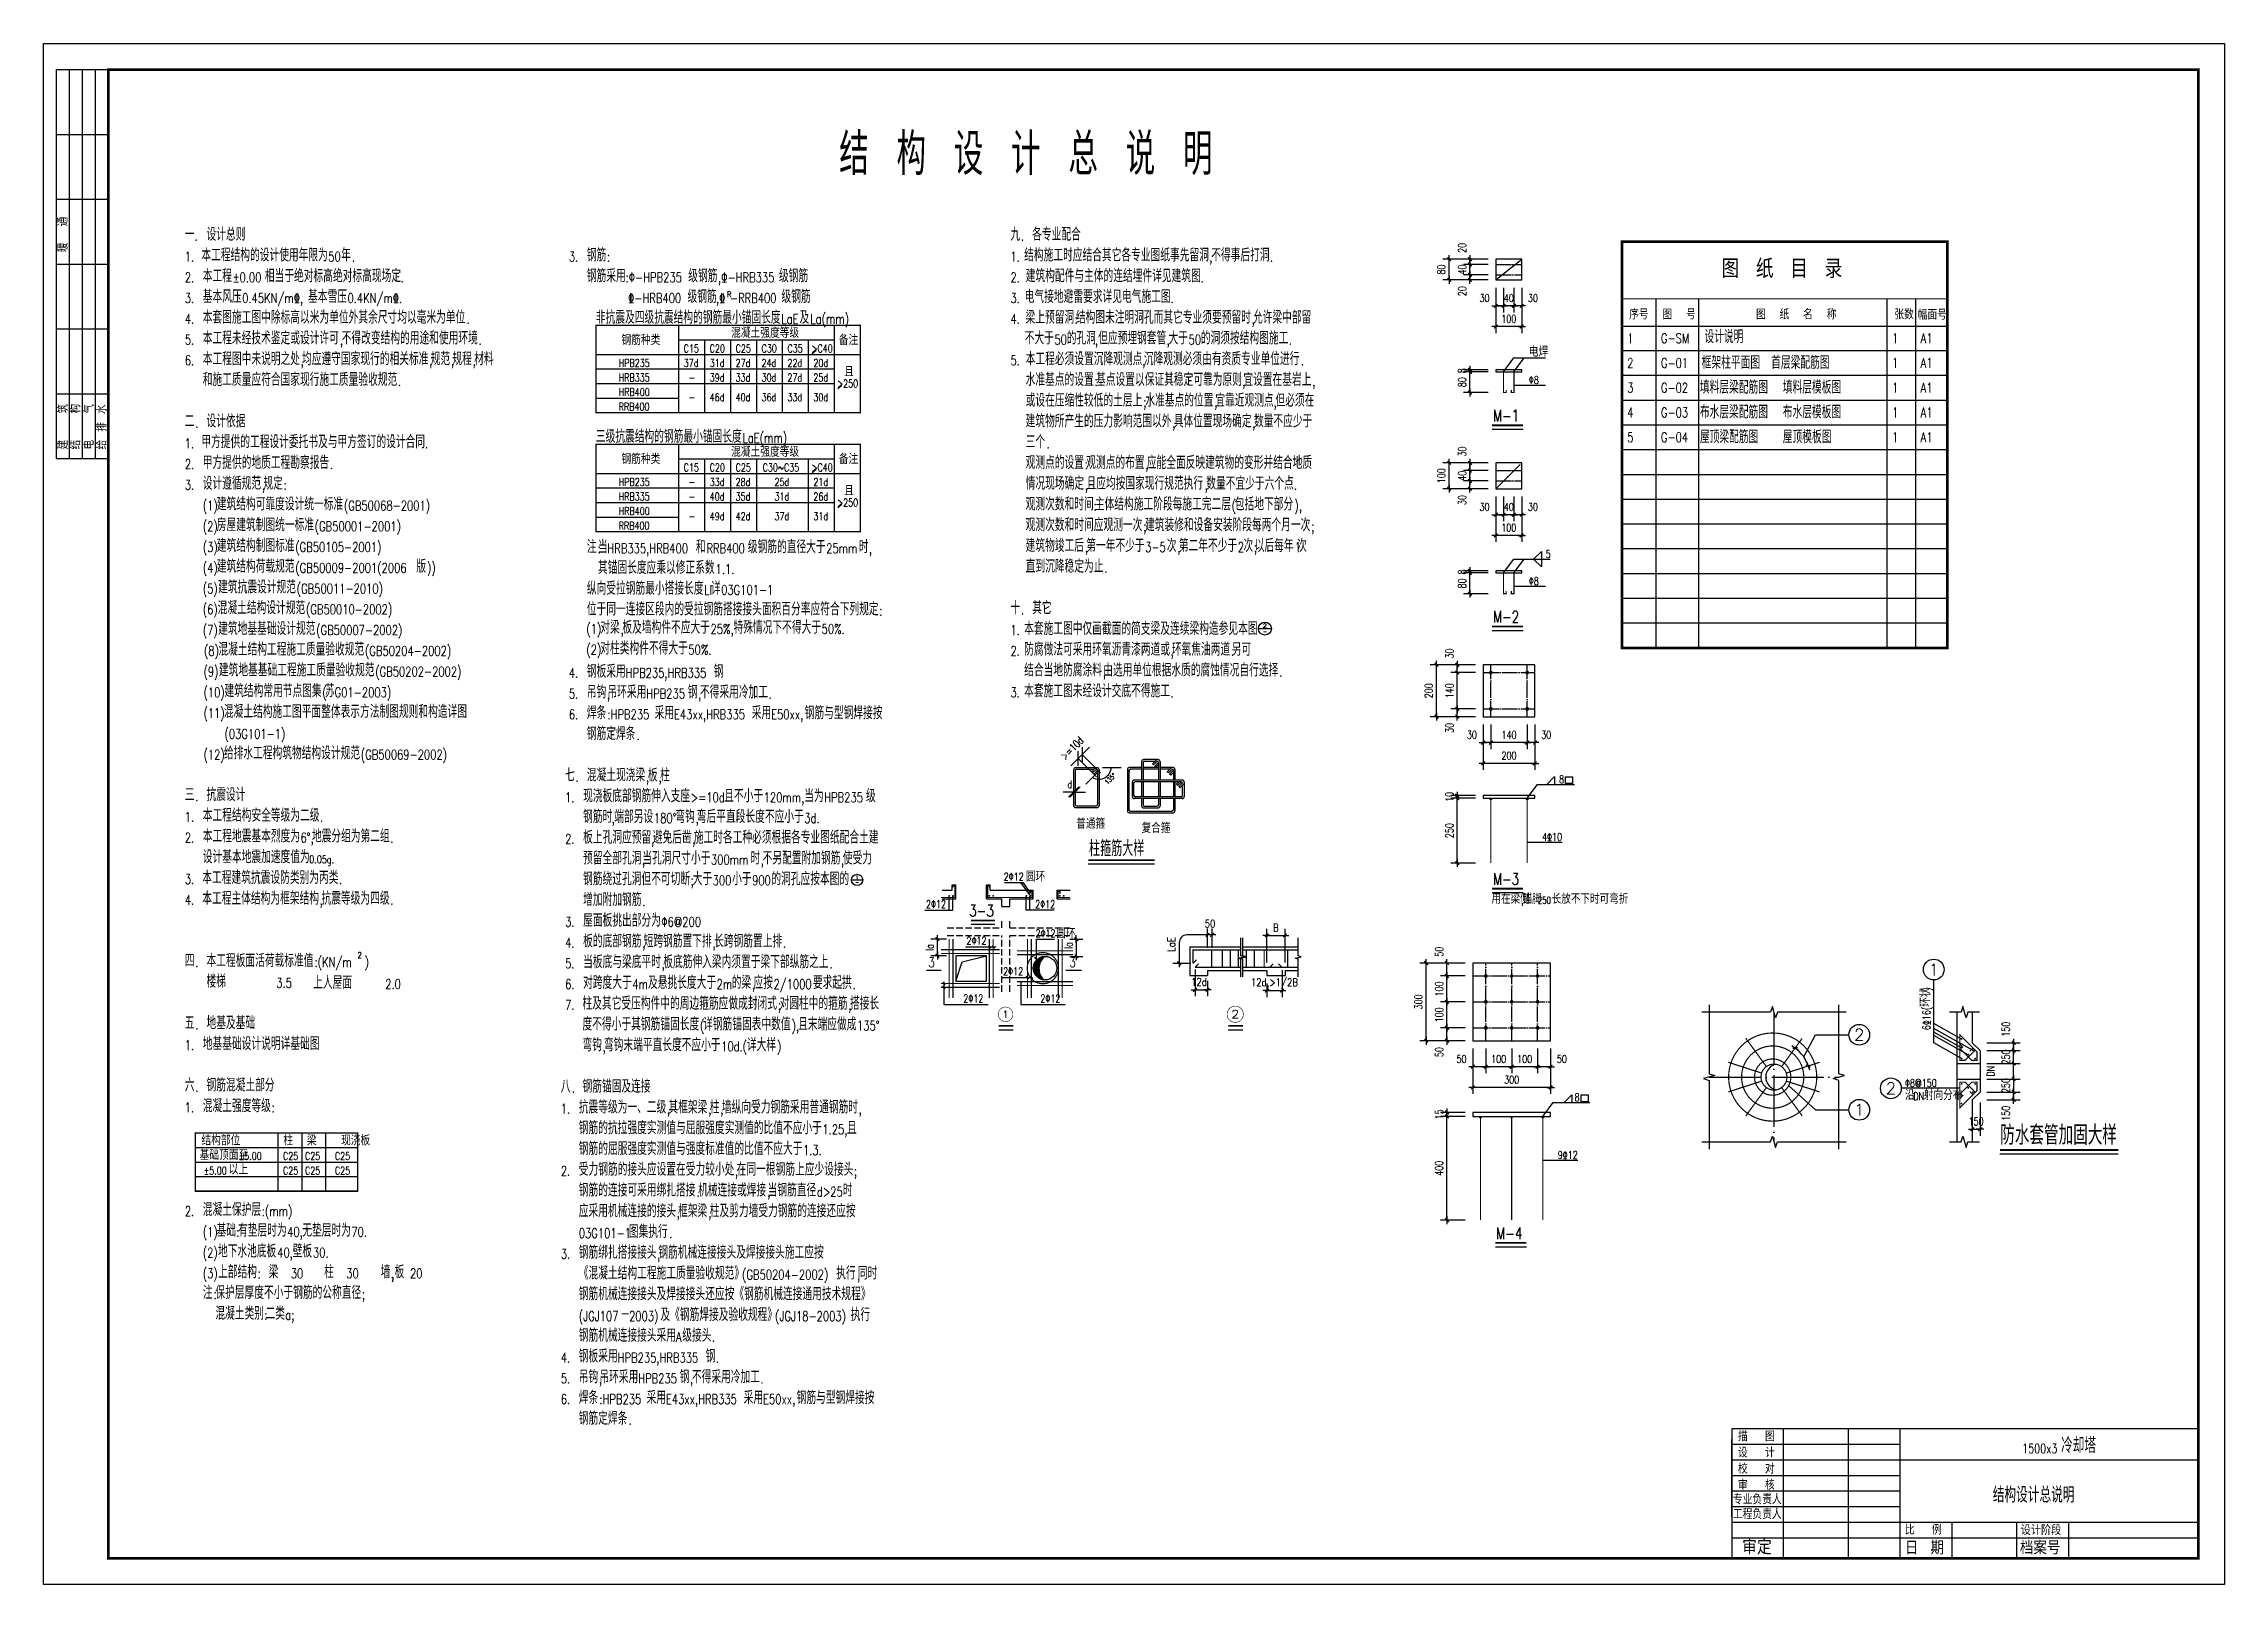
# Model space of a CAD drawing. Extents: x 1427168 to 1936200, y 1176778 to 1377202.
# Drawn here: x 1427168 to 1511268, y 1176778 to 1236178 of the extents above; entities that cross this region are included whole.
import ezdxf
from ezdxf.enums import TextEntityAlignment as Align

# ---------------------------------------------------------------- set-up
doc = ezdxf.new("R2010")
doc.units = 0
doc.header["$LTSCALE"] = 1000
doc.header["$MEASUREMENT"] = 0
doc.linetypes.add('DASH', pattern=[0.35, 0.25, -0.1])
doc.linetypes.add('DOTE', pattern=[2.42, 2, -0.2, 0.02, -0.2])
doc.layers.get('0').update_dxf_attribs({"linetype": 'CONTINUOUS'})
doc.layers.get('DEFPOINTS').update_dxf_attribs({"linetype": 'CONTINUOUS'})
for name, color, linetype in [('1', 7, 'CONTINUOUS'), ('2', 2, 'CONTINUOUS'), ('6', 1, 'CONTINUOUS'), ('AXIS', 3, 'CONTINUOUS'), ('AXIS_TEXT', 7, 'CONTINUOUS'), ('DOTE', 1, 'DOTE'), ('OTHER', 7, 'CONTINUOUS'), ('PUB_DIM', 3, 'CONTINUOUS'), ('PUB_TEXT', 7, 'CONTINUOUS'), ('PUB_TITLE', 4, 'CONTINUOUS'), ('STAIR', 2, 'CONTINUOUS'), ('WA', 9, 'CONTINUOUS')]:
    doc.layers.add(name, color=color, linetype=linetype)
doc.styles.add('_HTTCH', font='txt', dxfattribs={"width": 0.75, "bigfont": 'HTTCH'})
doc.styles.add('_HZTXT', font='txt.shx', dxfattribs={"width": 0.75, "bigfont": 'HZTXT.shx'})
doc.styles.add('_ROMANC', font='ROMANC.shx', dxfattribs={"width": 0.75})
doc.styles.add('_ROMAND', font='ROMAND.shx', dxfattribs={"width": 0.75})
doc.styles.add('_STTCH', font='txt.shx', dxfattribs={"width": 0.75, "bigfont": 'STTCH.shx'})
doc.styles.add('_TXT', font='TXT.shx', dxfattribs={"width": 0.75})
doc.styles.add('_TXT1', font='TXT1.shx', dxfattribs={"width": 0.6})
doc.styles.add('COMP', font='COMPLEX', dxfattribs={"bigfont": 'hztxt'})
doc.styles.add('COMPLEX', font='COMPLEX')
doc.styles.add('DIM_FONT', font='SIMPLEX.shx', dxfattribs={"width": 0.75})
doc.styles.add('HZ', font='txt', dxfattribs={"bigfont": 'hztxt'})
doc.dimstyles.new('10', dxfattribs={"dimtxt": 300, "dimasz": 1, "dimexe": 250, "dimexo": 300, "dimgap": 150, "dimtad": 1, "dimdec": 0, "dimlfac": 0.1, "dimzin": 0, "dimtxsty": 'DIM_FONT', "dimblk": '_DIMX', "dimcen": 0.09, "dimclrt": 7, "dimazin": 3, "dimtfac": 1, "dimtdec": 0, "dimtix": 1, "dimtmove": 0, "dimatfit": 3, "dimtolj": 1, "dimtzin": 0})
doc.dimstyles.new('50', dxfattribs={"dimtxt": 300, "dimasz": 1, "dimexe": 250, "dimexo": 300, "dimgap": 150, "dimtad": 1, "dimdec": 0, "dimlfac": 0.5, "dimzin": 0, "dimtxsty": 'DIM_FONT', "dimblk": '_DIMX', "dimcen": 0.09, "dimclrt": 7, "dimazin": 3, "dimtfac": 1, "dimtdec": 0, "dimtix": 1, "dimtmove": 0, "dimatfit": 3, "dimtolj": 1, "dimtzin": 0})
doc.dimstyles.new('DIMN', dxfattribs={"dimtxt": 300, "dimasz": 1, "dimexe": 250, "dimexo": 300, "dimgap": 150, "dimtad": 1, "dimdec": 0, "dimzin": 0, "dimtxsty": 'DIM_FONT', "dimblk": '_DIMX', "dimcen": 0.09, "dimclrt": 7, "dimazin": 3, "dimtfac": 1, "dimtdec": 0, "dimtix": 1, "dimtmove": 0, "dimatfit": 3, "dimtolj": 1, "dimtzin": 0})
doc.dimstyles.new('DIMN$0', dxfattribs={"dimscale": 2, "dimtxt": 150, "dimasz": 200, "dimexe": 0, "dimexo": 0, "dimgap": 150, "dimtad": 1, "dimdec": 0, "dimzin": 0, "dimtxsty": 'DIM_FONT', "dimblk": 'OBLIQUE', "dimcen": 0.09, "dimclrd": 3, "dimclre": 3, "dimclrt": 3, "dimazin": 3, "dimtfac": 1, "dimtdec": 0, "dimtix": 1, "dimtmove": 0, "dimatfit": 3, "dimtolj": 1, "dimtzin": 0})

msp = doc.modelspace()

# ---------------------------------------------------------------- texts
at = {"color": 7, "linetype": 'BYBLOCK', "style": 'DIM_FONT', "width": 0.8}
for s, p in [('50', (1472151.1, 1202250.2)), ('B', (1474689.1, 1202099.2)), ('12d', (1471722.5, 1200001.4)), ('12d,>1/2B', (1474632.3, 1199968.1))]:
    msp.add_text(s, height=300, dxfattribs=at).set_placement(p, align=Align.MIDDLE)
msp.add_text('LaE', height=300, rotation=90, dxfattribs=at).set_placement((1470658.1, 1201449.3), align=Align.MIDDLE)
at = {"layer": 'PUB_TEXT', "width": 0.75}
for s, height, style, p in [('结 构 设 计 总 说 明 ', 1600, '_STTCH', (1457849.3, 1231116.8)), ('一', 500, '_HZTXT', (1432611.9, 1228579.3)), ('设计总则', 500, '_HZTXT', (1433449.7, 1228579.3)), ('九', 500, '_HZTXT', (1464454.4, 1228578.6)), ('各专业配合', 500, '_HZTXT', (1465292.1, 1228578.6)), ('1. ', 375, '_TXT', (1432611.9, 1227779.3)), ('. ', 375, '_TXT', (1432986.6, 1228579.3)), ('本工程结构的设计使用年限为', 500, '_HZTXT', (1433252.1, 1227779.3)), ('50', 375, '_TXT', (1438144.8, 1227779.3)), ('年', 500, '_HZTXT', (1438641.5, 1227779.3)), ('3.', 375, '_TXT', (1447422.3, 1227779.3)), ('钢筋', 500, '_HZTXT', (1448116.9, 1227779.3)), (':', 375, '_TXT', (1448893.5, 1227779.3)), ('1. ', 375, '_TXT', (1464454.4, 1227778.6)), ('. ', 375, '_TXT', (1464858.9, 1228578.6)), ('结构施工时应结合其它各专业图纸事先留洞', 500, '_HZTXT', (1464981.8, 1227778.6)), ('不得事后打洞', 500, '_HZTXT', (1472195.6, 1227778.6)), ('2. ', 375, '_TXT', (1432611.9, 1226979.3)), ('本工程', 500, '_HZTXT', (1433305.7, 1226979.3)), ('%%p0.00', 375, '_TXT', (1434460.2, 1226979.3)), ('相当于绝对标高绝对标高现场定', 500, '_HZTXT', (1435701, 1226979.3)), ('.', 375, '_TXT', (1439054.9, 1227779.3)), ('.', 375, '_ROMAND', (1440929.9, 1226979.3)), ('钢筋采用', 500, '_HZTXT', (1448116.9, 1226979.3)), (':%%130-HPB235', 375, '_TXT', (1449614, 1226979.3)), ('级钢筋', 500, '_HZTXT', (1452027.5, 1226979.3)), (',%%131-HRB335', 375, '_TXT', (1453179, 1226979.3)), ('级钢筋', 500, '_HZTXT', (1455525.5, 1226979.3)), ('2. ', 375, '_TXT', (1464454.4, 1226978.6)), ('建筑构配件与主体的连结埋件详见建筑图', 500, '_HZTXT', (1465042.2, 1226978.6)), (', ', 375, '_TXT', (1472124.5, 1227778.6)), ('.', 375, '_TXT', (1474463.3, 1227778.6)), ('3. ', 375, '_TXT', (1432611.9, 1226179.3)), ('基本风压', 500, '_HZTXT', (1433305.7, 1226179.3)), ('0.45KN/m%%132,', 375, '_TXT', (1434826.3, 1226179.3)), ('基本雪压', 500, '_HZTXT', (1437366.2, 1226179.3)), ('0.4KN/m%%132.', 375, '_TXT', (1438886.9, 1226179.3)), ('%%132-HRB400', 375, '_TXT1', (1449707.2, 1226179.3)), ('级钢筋', 500, '_HZTXT', (1452000.1, 1226179.3)), (',%%132', 375, '_TXT1', (1453098.1, 1226179.3)), ('R', 225, '_TXT1', (1453526.7, 1226400.8)), ('-RRB400', 375, '_TXT1', (1453636.6, 1226179.3)), ('级钢筋', 500, '_HZTXT', (1455621.5, 1226179.3)), ('3. ', 375, '_TXT', (1464454.4, 1226178.6)), ('电气接地避雷要求详见电气施工图', 500, '_HZTXT', (1465003.8, 1226178.6)), ('.', 375, '_TXT', (1470625.9, 1226178.6)), ('.', 375, '_TXT', (1471789.2, 1226978.6)), ('4. ', 375, '_TXT', (1432611.9, 1225379.3)), ('本套图施工图中除标高以米为单位外其余尺寸均以毫米为单位', 500, '_HZTXT', (1433305.7, 1225379.3)), ('.', 375, '_TXT', (1443477.9, 1225379.3)), ('非抗震及四级抗震结构的钢筋最小锚固长度', 500, '_HZTXT', (1448464.5, 1225376.5)), ('LaE', 375, '_TXT', (1455619.1, 1225376.5)), ('及', 500, '_HZTXT', (1456319.6, 1225376.5)), ('La(mm)', 375, '_TXT', (1456738.9, 1225376.5)), ('4. ', 375, '_TXT', (1464454.4, 1225378.6)), ('梁上预留洞', 500, '_HZTXT', (1465035.4, 1225378.6)), (': ', 375, '_TXT', (1466928.1, 1225378.6)), ('结构图未注明洞孔而其它专业须要预留时', 500, '_HZTXT', (1466975.6, 1225378.6)), (', ', 375, '_TXT', (1473749.2, 1225378.6)), ('允许梁中部留', 500, '_HZTXT', (1473805.5, 1225378.6)), ('5. ', 375, '_TXT', (1432611.9, 1224579.3)), ('本工程未经技术鉴定或设计许可', 500, '_HZTXT', (1433305.7, 1224579.3)), (',', 375, '_TXT', (1438591.1, 1224579.3)), ('不得改变结构的用途和使用环境', 500, '_HZTXT', (1438662.2, 1224579.3)), ('.', 375, '_TXT', (1443938.8, 1224579.3)), ('钢筋种类 ', 400, '_HZTXT', (1449452.8, 1224557.9)), ('C15', 300, '_TXT', (1451854.1, 1224274.2)), ('C20', 300, '_TXT', (1452854.1, 1224274.2)), ('混凝土强度等级', 400, '_HZTXT', (1453679.2, 1224834.2)), ('C25', 300, '_TXT', (1453854.1, 1224274.2)), ('C30', 300, '_TXT', (1454854.1, 1224274.2)), ('C35', 300, '_TXT', (1455854.1, 1224274.2)), ('>C40', 300, '_TXT', (1456778.1, 1224274.2)), ('备注', 400, '_HZTXT', (1457833.4, 1224557.9)), ('不大于', 500, '_HZTXT', (1465003.8, 1224578.6)), ('50', 375, '_TXT', (1466149.5, 1224578.6)), ('的孔洞', 500, '_HZTXT', (1466622.6, 1224578.6)), (',', 375, '_TXT1', (1467711.7, 1224578.6)), ('但应预埋钢套管', 500, '_HZTXT', (1467836.4, 1224578.6)), (',', 375, '_TXT', (1470470.2, 1224578.6)), ('大于', 500, '_HZTXT', (1470550.2, 1224578.6)), ('50', 375, '_TXT', (1471320.8, 1224578.6)), ('的洞须按结构图施工', 500, '_HZTXT', (1471793.9, 1224578.6)), ('.', 375, '_TXT', (1475186.7, 1224578.6)), ('电焊', 400, '_HZTXT', (1484443.8, 1224106.3)), ('1', 375, '_TXT', (1488238.9, 1224632.8)), ('G-SM', 375, '_TXT', (1489539, 1224632.8)), ('设计说明', 500, '_HZTXT', (1491217, 1224632.8)), ('1', 375, '_TXT', (1498455.1, 1224632.8)), ('A1', 375, '_TXT', (1499555.1, 1224632.8)), ('6. ', 375, '_TXT', (1432611.9, 1223779.3)), ('本工程图中未说明之处', 500, '_HZTXT', (1433305.7, 1223779.3)), (',', 375, '_TXT', (1437082.2, 1223779.3)), ('均应遵守国家现行的相关标准', 500, '_HZTXT', (1437132.6, 1223779.3)), (',', 375, '_TXT', (1442034.2, 1223779.3)), ('规范', 500, '_HZTXT', (1442093.5, 1223779.3)), (',', 375, '_TXT', (1442873, 1223779.3)), ('规程', 500, '_HZTXT', (1442932.3, 1223779.3)), (',', 375, '_TXT', (1443711.8, 1223779.3)), ('材料', 500, '_HZTXT', (1443774.1, 1223779.3)), ('HPB235', 300, '_TXT', (1449345.3, 1223714.2)), ('37d', 300, '_TXT', (1451854.1, 1223714.2)), ('31d', 300, '_TXT', (1452854.1, 1223714.2)), ('27d', 300, '_TXT', (1453854.1, 1223714.2)), ('24d', 300, '_TXT', (1454854.1, 1223714.2)), ('22d', 300, '_TXT', (1455854.1, 1223714.2)), ('20d', 300, '_TXT', (1456854.1, 1223714.2)), ('且', 400, '_HZTXT', (1458038.4, 1223337.9)), ('5.', 375, '_TXT', (1464454.4, 1223778.6)), ('本工程必须设置沉降观测点', 500, '_HZTXT', (1465039.2, 1223778.6)), (',', 375, '_TXT', (1469539.2, 1223778.6)), ('沉降观测必须由有资质专业单位进行', 500, '_HZTXT', (1469595.6, 1223778.6)), ('.', 375, '_TXT', (1475654.6, 1223778.6)), ('2', 375, '_TXT', (1488238.9, 1223678.3)), ('G-01', 375, '_TXT', (1489539, 1223678.3)), ('框架柱平面图', 500, '_HZTXT', (1491111.3, 1223637.4)), ('首层梁配筋图', 500, '_HZTXT', (1493790.9, 1223637.4)), ('1', 375, '_TXT', (1498455.1, 1223678.3)), ('A1', 375, '_TXT', (1499555.1, 1223678.3)), ('和施工质量应符合国家现行施工质量验收规范', 500, '_HZTXT', (1433305.7, 1222979.3)), ('.', 375, '_TXT', (1440835.2, 1222979.3)), ('HRB335', 300, '_TXT', (1449345.3, 1223154.2)), ('HRB400', 300, '_TXT', (1449345.3, 1222594.2)), ('-', 300, '_TXT', (1452040.3, 1223154.2)), ('39d', 300, '_TXT', (1452854.1, 1223154.2)), ('33d', 300, '_TXT', (1453854.1, 1223154.2)), ('30d', 300, '_TXT', (1454854.1, 1223154.2)), ('27d', 300, '_TXT', (1455854.1, 1223154.2)), ('25d', 300, '_TXT', (1456854.1, 1223154.2)), ('>250', 300, '_TXT', (1457768.1, 1222923.7)), ('水准基点的设置', 500, '_HZTXT', (1465039.2, 1222978.6)), (':', 375, '_TXT', (1467693.8, 1222978.6)), ('基点设置以保证其稳定可靠为原则', 500, '_HZTXT', (1467756, 1222978.6)), (',', 375, '_TXT', (1473389.9, 1222978.6)), ('宜设置在基岩上', 500, '_HZTXT', (1473434.4, 1222978.6)), (',', 375, '_TXT', (1476097.8, 1222978.6)), ('%%1308', 300, '_TXT', (1484443.8, 1223061.5)), ('3', 375, '_TXT', (1488238.9, 1222723.7)), ('G-02', 375, '_TXT', (1489539, 1222723.7)), ('填料层梁配筋图', 500, '_HZTXT', (1491042.1, 1222682.9)), ('填料层模板图', 500, '_HZTXT', (1494238.4, 1222682.9)), ('1', 375, '_TXT', (1498455.1, 1222723.7)), ('A1', 375, '_TXT', (1499555.1, 1222723.7)), ('RRB400', 300, '_TXT', (1449345.3, 1222034.2)), ('-', 300, '_TXT', (1452040.3, 1222395.7)), ('46d', 300, '_TXT', (1452854.1, 1222395.7)), ('40d', 300, '_TXT', (1453854.1, 1222395.7)), ('36d', 300, '_TXT', (1454854.1, 1222395.7)), ('33d', 300, '_TXT', (1455854.1, 1222395.7)), ('30d', 300, '_TXT', (1456854.1, 1222395.7)), ('或设在压缩性较低的土层上', 500, '_HZTXT', (1465039.2, 1222178.6)), (';', 375, '_TXT', (1469577.6, 1222178.6)), ('水准基点的位置', 500, '_HZTXT', (1469654.6, 1222178.6)), (',', 375, '_TXT', (1472309.1, 1222178.6)), ('宜靠近观测点', 500, '_HZTXT', (1472353.7, 1222178.6)), (',', 375, '_TXT', (1474603.7, 1222178.6)), ('但必须在', 500, '_HZTXT', (1474674.8, 1222178.6)), ('M-1', 450, '_ROMAND', (1483057, 1221613.2)), ('4', 375, '_TXT', (1488238.9, 1221769.2)), ('G-03', 375, '_TXT', (1489539, 1221769.2)), ('布水层梁配筋图', 500, '_HZTXT', (1491042.1, 1221728.4)), ('布水层模板图', 500, '_HZTXT', (1494238.4, 1221728.4)), ('1', 375, '_TXT', (1498455.1, 1221769.2)), ('A1', 375, '_TXT', (1499555.1, 1221769.2)), ('二', 500, '_HZTXT', (1432611.9, 1221379.3)), ('. ', 375, '_TXT', (1433016.4, 1221379.3)), ('甲方提供的工程设计委托书及与甲方签订的设计合同', 500, '_HZTXT', (1433252.1, 1220579.3)), ('设计依据', 500, '_HZTXT', (1433449.7, 1221379.3)), ('三级抗震结构的钢筋最小锚固长度', 500, '_HZTXT', (1448464.5, 1220788.8)), ('LaE(mm)', 375, '_TXT', (1454119.1, 1220788.8)), ('建筑物所产生的压力影响范围以外', 500, '_HZTXT', (1465039.2, 1221378.6)), (',', 375, '_TXT', (1470693.8, 1221378.6)), ('具体位置现场确定', 500, '_HZTXT', (1470750.1, 1221378.6)), (',', 375, '_TXT', (1473782.6, 1221378.6)), ('数量不应少于', 500, '_HZTXT', (1473844.8, 1221378.6)), ('5', 375, '_TXT', (1488238.9, 1220814.6)), ('G-04', 375, '_TXT', (1489539, 1220814.6)), ('屋顶梁配筋图', 500, '_HZTXT', (1491042.1, 1220773.8)), ('屋顶模板图', 500, '_HZTXT', (1494238.4, 1220773.8)), ('1', 375, '_TXT', (1498455.1, 1220814.6)), ('A1', 375, '_TXT', (1499555.1, 1220814.6)), ('1. ', 375, '_TXT', (1432611.9, 1220579.3)), ('甲方提供的地质工程勘察报告', 500, '_HZTXT', (1433305.7, 1219779.3)), ('.', 375, '_TXT', (1441868.2, 1220579.3)), ('钢筋种类 ', 400, '_HZTXT', (1449452.8, 1219970.1)), ('混凝土强度等级', 400, '_HZTXT', (1453679.2, 1220246.4)), ('备注', 400, '_HZTXT', (1457833.4, 1219970.1)), ('观测点的设置', 500, '_HZTXT', (1465039.2, 1219778.6)), ('三个', 500, '_HZTXT', (1465039.2, 1220578.6)), ('.', 375, '_TXT', (1465842.4, 1220578.6)), ('观测点的布置', 500, '_HZTXT', (1467375.1, 1219778.6)), ('应能全面反映建筑物的变形并结合地质', 500, '_HZTXT', (1469710.9, 1219778.6)), ('2. ', 375, '_TXT', (1432611.9, 1219779.3)), ('设计遵循规范', 500, '_HZTXT', (1433305.7, 1218979.3)), ('规定', 500, '_HZTXT', (1435644.5, 1218979.3)), ('.', 375, '_TXT', (1438204.3, 1219779.3)), ('C15', 300, '_TXT', (1451854.1, 1219686.4)), ('C20', 300, '_TXT', (1452854.1, 1219686.4)), ('C25', 300, '_TXT', (1453854.1, 1219686.4)), ('C30~C35', 300, '_TXT', (1454898.5, 1219686.4)), ('>C40', 300, '_TXT', (1456778.1, 1219686.4)), ('情况现场确定', 500, '_HZTXT', (1465039.2, 1218978.6)), (':', 375, '_TXT', (1467318.8, 1219778.6)), ('且应均按国家现行规范执行', 500, '_HZTXT', (1467383.9, 1218978.6)), (',', 375, '_TXT', (1469654.6, 1219778.6)), ('数量不宜少于六个点', 500, '_HZTXT', (1472005.2, 1218978.6)), ('3. ', 375, '_TXT', (1432611.9, 1218979.3)), ('(1)', 375, '_TXT', (1433305.7, 1218179.3)), ('建筑结构可靠度设计统一标准', 500, '_HZTXT', (1433845.5, 1218179.3)), (',', 375, '_TXT', (1435585.2, 1218979.3)), (':', 375, '_TXT', (1436426.9, 1218979.3)), ('(GB50068-2001)', 375, '_TXT', (1438747.1, 1218179.3)), ('HPB235', 300, '_TXT', (1449345.3, 1219126.4)), ('HRB335', 300, '_TXT', (1449345.3, 1218566.4)), ('-', 300, '_TXT', (1452040.3, 1219126.4)), ('-', 300, '_TXT', (1452040.3, 1218566.4)), ('33d', 300, '_TXT', (1452854.1, 1219126.4)), ('40d', 300, '_TXT', (1452854.1, 1218566.4)), ('28d', 300, '_TXT', (1453854.1, 1219126.4)), ('35d', 300, '_TXT', (1453854.1, 1218566.4)), ('25d', 300, '_TXT', (1455354.1, 1219126.4)), ('31d', 300, '_TXT', (1455354.1, 1218566.4)), ('21d', 300, '_TXT', (1456854.1, 1219126.4)), ('26d', 300, '_TXT', (1456854.1, 1218566.4)), ('>250', 300, '_TXT', (1457768.1, 1218336)), ('且', 400, '_HZTXT', (1458038.4, 1218750.1)), ('观测次数和时间', 500, '_HZTXT', (1465039.2, 1218178.6)), (',', 375, '_TXT', (1467321.7, 1218978.6)), ('主体结构施工阶段每施工完二层', 500, '_HZTXT', (1467708.7, 1218178.6)), (',', 375, '_TXT', (1471943, 1218978.6)), ('(', 375, '_TXT', (1472982.4, 1218178.6)), ('包括地下部分', 500, '_HZTXT', (1473105.7, 1218178.6)), ('.', 375, '_TXT', (1475380.2, 1218978.6)), ('),', 375, '_TXT', (1475405.9, 1218178.6)), ('(2)', 375, '_TXT', (1433305.7, 1217379.3)), ('房屋建筑制图统一标准', 500, '_HZTXT', (1433845.5, 1217379.3)), ('(GB50001-2001)', 375, '_TXT', (1437622.1, 1217379.3)), ('HRB400', 300, '_TXT', (1449345.3, 1218006.4)), ('-', 300, '_TXT', (1452040.3, 1217808)), ('49d', 300, '_TXT', (1452854.1, 1217808)), ('42d', 300, '_TXT', (1453854.1, 1217808)), ('37d', 300, '_TXT', (1455354.1, 1217808)), ('31d', 300, '_TXT', (1456854.1, 1217808)), ('观测次数和时间应观测一次', 500, '_HZTXT', (1465039.2, 1217378.6)), (':', 375, '_TXT', (1467664.2, 1218178.6)), ('建筑装修和设备安装阶段每两个月一次', 500, '_HZTXT', (1469642.8, 1217378.6)), ('(3)', 375, '_TXT', (1433305.7, 1216579.3)), ('建筑结构制图标准', 500, '_HZTXT', (1433845.5, 1216579.3)), ('(GB50105-2001)', 375, '_TXT', (1436872.1, 1216579.3)), ('注', 500, '_HZTXT', (1448116.9, 1216531)), ('当', 500, '_HZTXT', (1448545.3, 1216531)), ('RRB400', 300, '_TXT', (1449345.3, 1217446.4)), ('和', 500, '_HZTXT', (1452319, 1216531)), ('级钢筋的直径大于', 500, '_HZTXT', (1454325.9, 1216531)), ('时', 500, '_HZTXT', (1458602.3, 1216531)), ('建筑物竣工后', 500, '_HZTXT', (1465039.2, 1216578.6)), ('第一年不少于', 500, '_HZTXT', (1467378, 1216578.6)), (';', 375, '_TXT', (1469571.7, 1217378.6)), ('3-5', 375, '_TXT', (1469648.7, 1216578.6)), ('次', 500, '_HZTXT', (1470484.8, 1216578.6)), ('第二年不少于', 500, '_HZTXT', (1470948.6, 1216578.6)), ('2', 375, '_TXT', (1473219.3, 1216578.6)), ('次', 500, '_HZTXT', (1473439.2, 1216578.6)), ('以后每年', 500, '_HZTXT', (1473873.5, 1216578.6)), ('1', 375, '_TXT', (1475411.9, 1216578.6)), ('次', 500, '_HZTXT', (1475511.4, 1216578.6)), (';', 375, '_TXT', (1476050.3, 1217378.6)), ('(4)', 375, '_TXT', (1433305.7, 1215779.3)), ('建筑结构荷载规范', 500, '_HZTXT', (1433845.5, 1215779.3)), ('(GB50009-2001(2006', 375, '_TXT', (1436875, 1215779.3)), ('版', 500, '_HZTXT', (1441539.9, 1215779.3)), ('))', 375, '_TXT', (1441956.2, 1215779.3)), ('其锚固长度应乘以修正系数', 500, '_HZTXT', (1448545.3, 1215731)), (':', 375, '_TXT', (1448530.3, 1216531)), ('HRB335,HRB400', 375, '_TXT', (1448908.5, 1216531)), ('RRB400', 375, '_TXT', (1452729.4, 1216531)), ('1.1.', 375, '_TXT', (1453080.8, 1215731)), ('25mm', 375, '_TXT', (1457346.6, 1216531)), (',', 375, '_TXT', (1459001, 1216531)), ('直到沉降稳定为止', 500, '_HZTXT', (1465039.2, 1215778.6)), (',', 375, '_TXT', (1467321.7, 1216578.6)), (',', 375, '_TXT', (1470892.3, 1216578.6)), (';', 375, '_TXT', (1473846.7, 1216578.6)), ('5', 300, '_TXT', (1485096.1, 1216351.2)), ('(5)', 375, '_TXT', (1433305.7, 1214979.3)), ('建筑抗震设计规范', 500, '_HZTXT', (1433899.1, 1214979.3)), ('(GB50011-2010)', 375, '_TXT', (1436928.6, 1214979.3)), ('纵向受拉钢筋最小搭接长度', 500, '_HZTXT', (1448116.9, 1214931)), ('Ll', 375, '_TXT', (1452646.5, 1214931)), ('详', 500, '_HZTXT', (1452900.7, 1214931)), ('03G101-1', 375, '_TXT', (1453296.4, 1214931)), ('.', 375, '_TXT', (1468068.8, 1215778.6)), ('%%1308', 300, '_TXT', (1484443.8, 1215306.3)), ('(6)', 375, '_TXT', (1433305.7, 1214179.3)), ('混凝土结构设计规范', 500, '_HZTXT', (1433881.3, 1214179.3)), ('(GB50010-2002)', 375, '_TXT', (1437285.9, 1214179.3)), ('位于同一连接区段内的受拉钢筋搭接接头面积百分率应符合下列规定', 500, '_HZTXT', (1448116.9, 1214131)), ('十', 500, '_HZTXT', (1464454.4, 1214178.6)), ('其它', 500, '_HZTXT', (1465292.1, 1214178.6)), ('(7)', 375, '_TXT', (1433305.7, 1213379.3)), ('建筑地基基础设计规范', 500, '_HZTXT', (1433899.1, 1213379.3)), ('(GB50007-2002)', 375, '_TXT', (1437678.6, 1213379.3)), ('(1)', 375, '_TXT', (1448095.5, 1213425.2)), ('对梁', 500, '_HZTXT', (1448635.4, 1213425.2)), ('板及墙构件不应大于', 500, '_HZTXT', (1449488.9, 1213425.2)), ('25%,', 375, '_TXT', (1452884.6, 1213425.2)), ('特殊情况下不得大于', 500, '_HZTXT', (1453774.2, 1213425.2)), ('50%.', 375, '_TXT', (1457169.9, 1213425.2)), (':', 375, '_TXT', (1459399.4, 1214131)), ('1. ', 375, '_TXT', (1464454.4, 1213378.6)), ('. ', 375, '_TXT', (1464858.9, 1214178.6)), ('本套施工图中仅画截面的简支梁及连续梁构造参见本图', 500, '_HZTXT', (1464981.8, 1213378.6)), ('M-2', 450, '_ROMAND', (1483057, 1213858.1)), ('(8)', 375, '_TXT', (1433350.7, 1212579.6)), ('混凝土结构工程施工质量验收规范', 500, '_HZTXT', (1433906.2, 1212579.8)), ('(GB50204-2002)', 375, '_TXT', (1439560.7, 1212579.8)), ('(2)', 375, '_TXT', (1448095.5, 1212625.2)), ('对柱类构件不得大于', 500, '_HZTXT', (1448635.4, 1212625.2)), (',', 375, '_TXT', (1449420.8, 1213425.2)), ('50%.', 375, '_TXT', (1452031, 1212625.2)), ('2.', 375, '_TXT', (1464454.4, 1212578.6)), ('防腐做法可采用环氧沥青漆两道或', 500, '_HZTXT', (1464981.8, 1212578.6)), ('环氧焦油两道', 500, '_HZTXT', (1470675, 1212578.6)), ('另可', 500, '_HZTXT', (1472984.2, 1212578.6)), ('(9)', 375, '_TXT', (1433333.5, 1211779.8)), ('建筑地基基础工程施工质量验收规范', 500, '_HZTXT', (1433926.9, 1211779.8)), ('(GB50202-2002)', 375, '_TXT', (1439956.4, 1211779.8)), ('4. ', 375, '_TXT', (1447422.3, 1211731)), ('钢板采用', 500, '_HZTXT', (1448116.9, 1211731)), ('HPB235,HRB335', 375, '_TXT', (1449614, 1211731)), ('钢', 500, '_HZTXT', (1453012.6, 1211731)), ('结合当地防腐涂料', 500, '_HZTXT', (1464981.8, 1211778.6)), ('由选用单位根据水质的腐蚀情况自行选择', 500, '_HZTXT', (1468032.2, 1211778.6)), (',', 375, '_TXT', (1470624.5, 1212578.6)), ('.', 375, '_TXT', (1472957.4, 1212578.6)), ('(10)', 375, '_TXT', (1433333.5, 1210979.8)), ('建筑结构常用节点图集', 500, '_HZTXT', (1434141.2, 1210979.8)), ('(', 375, '_TXT', (1437917.7, 1210979.8)), ('苏', 500, '_HZTXT', (1438017.4, 1210979.8)), ('G01-2003)', 375, '_TXT', (1438392.4, 1210979.8)), ('5. ', 375, '_TXT', (1447422.3, 1210931)), ('吊钩', 500, '_HZTXT', (1448116.9, 1210931)), ('吊环采用', 500, '_HZTXT', (1448911.5, 1210931)), ('HPB235', 375, '_TXT', (1450408.5, 1210931)), ('钢', 500, '_HZTXT', (1452012.5, 1210931)), ('不得采用冷加工', 500, '_HZTXT', (1452479.3, 1210931)), ('3.', 375, '_TXT', (1464454.4, 1210978.6)), ('本套施工图未经设计交底不得施工', 500, '_HZTXT', (1464981.8, 1210978.6)), (',', 375, '_TXT', (1468014.3, 1211778.6)), ('.', 375, '_TXT', (1474814.7, 1211778.6)), ('(11)', 375, '_TXT', (1433333.5, 1210179.8)), ('混凝土结构施工图平面整体表示方法制图规则和构造详图', 500, '_HZTXT', (1434120.5, 1210179.8)), ('6. ', 375, '_TXT', (1447422.3, 1210131)), ('焊条', 500, '_HZTXT', (1448116.9, 1210131)), (',', 375, '_TXT', (1448893.5, 1210931)), (':HPB235', 375, '_TXT', (1448911.2, 1210131)), ('采用', 500, '_HZTXT', (1450730.9, 1210131)), ('E43xx,HRB335', 375, '_TXT', (1451477.9, 1210131)), (',', 375, '_TXT', (1452408.2, 1210931)), ('采用', 500, '_HZTXT', (1454476.2, 1210131)), ('.', 375, '_TXT', (1455122, 1210931)), ('E50xx,', 375, '_TXT', (1455223.2, 1210131)), ('钢筋与型钢焊接按', 500, '_HZTXT', (1456519.2, 1210131)), ('.', 375, '_TXT', (1470624.5, 1210978.6)), ('(03G101-1)', 375, '_TXT', (1434141.2, 1209379.8)), ('钢筋定焊条', 500, '_HZTXT', (1448116.9, 1209331)), ('.', 375, '_TXT', (1450036.2, 1209331)), ('(12)', 375, '_TXT', (1433333.5, 1208579.8)), ('给排水工程构筑物结构设计规范', 500, '_HZTXT', (1434120.5, 1208579.8)), ('(GB50069-2002)', 375, '_TXT', (1439400, 1208579.8)), ('七', 500, '_HZTXT', (1447279.2, 1207731)), ('.', 375, '_TXT', (1447686.7, 1207731)), ('混凝土现浇梁', 500, '_HZTXT', (1448116.9, 1207731)), (',', 375, '_TXT', (1450402.4, 1207731)), ('板', 500, '_HZTXT', (1450470.5, 1207731)), (',', 375, '_TXT', (1450883.9, 1207731)), ('柱', 500, '_HZTXT', (1450943.2, 1207731)), ('8', 300, '_TXT', (1485608.1, 1207666.9)), ('三', 500, '_HZTXT', (1432611.9, 1206979.3)), ('. ', 375, '_TXT', (1433016.4, 1206979.3)), ('抗震设计', 500, '_HZTXT', (1433449.7, 1206979.3)), ('1. ', 375, '_TXT', (1447279.2, 1206931)), ('现浇板底部钢筋伸入支座', 500, '_HZTXT', (1447973.9, 1206931)), ('>=10d', 375, '_TXT', (1452119.5, 1206931)), ('且不小于', 500, '_HZTXT', (1453413.9, 1206931)), ('120mm,', 375, '_TXT', (1454934.6, 1206931)), ('当为', 500, '_HZTXT', (1456503.1, 1206931)), ('HPB235', 375, '_TXT', (1457270.9, 1206931)), ('级', 500, '_HZTXT', (1458880.7, 1206931)), ('1. ', 375, '_TXT', (1432611.9, 1206179.3)), ('本工程结构安全等级为二级', 500, '_HZTXT', (1433306.6, 1206179.3)), ('.', 375, '_TXT', (1437830.2, 1206179.3)), ('钢筋时', 500, '_HZTXT', (1447973.9, 1206131)), (',', 375, '_ROMANC', (1449068.9, 1206131)), ('端部另设', 500, '_HZTXT', (1449175.9, 1206131)), ('180%%127', 375, '_TXT', (1450702.4, 1206131)), ('弯钩', 500, '_HZTXT', (1451529.6, 1206131)), (',', 375, '_TXT', (1452306.2, 1206131)), ('弯后平直段长度不应小于', 500, '_HZTXT', (1452356.6, 1206131)), ('3d.', 375, '_TXT', (1456502.3, 1206131)), ('2. ', 375, '_TXT', (1432611.9, 1205379.3)), ('本工程地震基本烈度为', 500, '_HZTXT', (1433306.6, 1205379.3)), ('6%%127,', 375, '_TXT', (1437074.3, 1205379.3)), ('地震分组为第二组', 500, '_HZTXT', (1437514.5, 1205379.3)), ('.', 375, '_TXT', (1440538.1, 1205379.3)), ('2. ', 375, '_TXT', (1447279.2, 1205331)), ('板上孔洞应预留', 500, '_HZTXT', (1447973.9, 1205331)), (',', 375, '_TXT', (1450595.9, 1205331)), ('避免后凿', 500, '_HZTXT', (1450658.1, 1205331)), (',', 375, '_TXT', (1452184.7, 1205331)), ('施工时各工种必须根据各专业图纸配合土建', 500, '_HZTXT', (1452241, 1205331)), ('柱箍筋大样', 600, '_STTCH', (1467481.2, 1204851.1)), ('4%%13110', 300, '_TXT', (1484955.8, 1205445.1)), ('本工程建筑抗震设防类别为丙类', 500, '_HZTXT', (1433288.8, 1203779.3)), ('设计基本地震加速度值为', 500, '_HZTXT', (1433306.6, 1204579.3)), ('0.05g.', 300, '_TXT1', (1437412.1, 1204579.3)), ('预留全部孔洞', 500, '_HZTXT', (1447973.9, 1204531)), (',', 375, '_TXT', (1450241.6, 1204531)), ('当孔洞尺寸小于', 500, '_HZTXT', (1450256.6, 1204531)), ('300mm', 375, '_TXT', (1452902.2, 1204531)), ('时', 500, '_HZTXT', (1454425.9, 1204531)), (',', 375, '_TXT', (1454824.5, 1204531)), ('不另配置附加钢筋', 500, '_HZTXT', (1454895.6, 1204531)), (', ', 375, '_TXT', (1457922.2, 1204531)), ('使受力', 500, '_HZTXT', (1457990.3, 1204531)), ('3. ', 375, '_TXT', (1432611.9, 1203779.3)), ('本工程主体结构为框架结构', 500, '_HZTXT', (1433288.8, 1202979.3)), ('抗震等级为四级', 500, '_HZTXT', (1437883.6, 1202979.3)), ('.', 375, '_TXT', (1438553.6, 1203779.3)), ('钢筋绕过孔洞但不可切断', 500, '_HZTXT', (1447973.9, 1203731)), ('增加附加钢筋', 500, '_HZTXT', (1447973.9, 1202931)), ('; ', 375, '_TXT', (1452116.6, 1203731)), ('大于', 500, '_HZTXT', (1452196.5, 1203731)), ('300', 375, '_TXT', (1452967.2, 1203731)), ('小于', 500, '_HZTXT', (1453719.9, 1203731)), ('900', 375, '_TXT', (1454490.6, 1203731)), ('的洞孔应按本图的 ', 500, '_HZTXT', (1455231.6, 1203731)), ('M-3', 450, '_ROMAND', (1483057, 1203746.7)), ('4. ', 375, '_TXT', (1432611.9, 1202979.3)), (',', 375, '_TXT', (1437815.4, 1202979.3)), ('.', 375, '_TXT', (1440532.2, 1202979.3)), ('.', 375, '_TXT', (1450250.4, 1202931)), ('3-3', 450, '_ROMAND', (1462861.9, 1202524.7)), ('3. ', 375, '_TXT', (1447279.2, 1202131)), ('板的底部钢筋', 500, '_HZTXT', (1447973.9, 1201331)), ('短跨钢筋置下排', 500, '_HZTXT', (1450306.8, 1201331)), ('长跨钢筋置上排', 500, '_HZTXT', (1453023.5, 1201331)), ('四', 500, '_HZTXT', (1432611.9, 1200579.3)), ('本工程板面活荷载标准值', 500, '_HZTXT', (1433449.7, 1200579.3)), (':(KN/m', 375, '_TXT', (1437616, 1200579.3)), ('2', 225, '_TXT', (1439276.7, 1200925.8)), (')', 375, '_TXT', (1439544.6, 1200579.3)), ('4. ', 375, '_TXT', (1447279.2, 1201331)), ('当板底与梁底平时', 500, '_HZTXT', (1447973.9, 1200531)), (',', 375, '_TXT', (1450250.4, 1201331)), ('板底筋伸入梁内须置于梁下部纵筋之上', 500, '_HZTXT', (1451065.6, 1200531)), (',', 375, '_TXT', (1452961.3, 1201331)), ('.', 375, '_TXT', (1455678.1, 1201331)), ('3', 375, '_TXT', (1461288.8, 1200574.2)), ('3', 375, '_TXT', (1466728.8, 1200574.2)), ('. ', 375, '_TXT', (1433016.4, 1200579.3)), ('楼梯', 500, '_HZTXT', (1433449.7, 1199779.3)), ('3.5', 375, '_TXT', (1436141.5, 1199779.3)), ('上人屋面', 500, '_HZTXT', (1437562.6, 1199734.4)), ('2.0', 375, '_TXT', (1440344.1, 1199734.4)), ('5. ', 375, '_TXT', (1447279.2, 1200531)), ('对跨度大于', 500, '_HZTXT', (1447973.9, 1199731)), ('及悬挑长度大于', 500, '_HZTXT', (1450476.3, 1199731)), (',', 375, '_TXT', (1450997.5, 1200531)), ('的梁', 500, '_HZTXT', (1453702.2, 1199731)), ('应按', 500, '_HZTXT', (1454544, 1199731)), ('2/1000', 375, '_TXT', (1455314.7, 1199731)), ('要求起拱', 500, '_HZTXT', (1456835.3, 1199731)), ('.', 375, '_TXT', (1457479, 1200531)), ('7. ', 375, '_TXT', (1447279.2, 1198931)), ('6. ', 375, '_TXT', (1447279.2, 1199731)), ('柱及其它受压构件中的周边箍筋应做成封闭式', 500, '_HZTXT', (1447949.6, 1198930.7)), ('4m', 375, '_TXT', (1449869.5, 1199731)), ('2m', 375, '_TXT', (1453122, 1199731)), (',', 375, '_TXT', (1454487.7, 1199731)), ('对圆柱中的箍筋', 500, '_HZTXT', (1455547.3, 1198930.7)), ('搭接长', 500, '_HZTXT', (1458264, 1198930.7)), ('.', 375, '_TXT', (1458367.8, 1199731)), ('五', 500, '_HZTXT', (1432611.9, 1198179.3)), ('地基及基础', 500, '_HZTXT', (1433449.7, 1198179.3)), ('度不得小于其钢筋锚固长度', 500, '_HZTXT', (1447949.6, 1198130.7)), ('(', 375, '_TXT', (1452479.1, 1198130.7)), ('详钢筋锚固表中数值', 500, '_HZTXT', (1452599.5, 1198130.7)), (';', 375, '_TXT', (1455482.1, 1198930.7)), ('),', 375, '_TXT', (1456015.8, 1198130.7)), ('且末端应做成', 500, '_HZTXT', (1456265.6, 1198130.7)), (',', 375, '_TXT', (1458198.9, 1198930.7)), ('135%%127', 375, '_TXT', (1458536.2, 1198130.7)), ('1. ', 375, '_TXT', (1432611.9, 1197379.3)), ('.', 375, '_TXT', (1433019.4, 1198179.3)), ('地基基础设计说明详基础图', 500, '_HZTXT', (1433306.6, 1197379.3)), ('弯钩', 500, '_HZTXT', (1447949.6, 1197330.7)), ('弯钩末端平直长度不应小于', 500, '_HZTXT', (1448776.6, 1197330.7)), ('10d.(', 375, '_TXT', (1453297.3, 1197330.7)), ('详大样', 500, '_HZTXT', (1454288.2, 1197330.7)), (')', 375, '_TXT', (1455448.6, 1197330.7)), (',', 375, '_TXT', (1448726.2, 1197330.7)), ('六', 500, '_HZTXT', (1432611.9, 1195779.3)), ('钢筋混凝土部分', 500, '_HZTXT', (1433449.7, 1195779.3)), ('八', 500, '_HZTXT', (1447111.8, 1195730.7)), ('钢筋锚固及连接', 500, '_HZTXT', (1447949.6, 1195730.7)), ('%%1308@150', 300, '_TXT', (1498949.5, 1195954.9)), ('1. ', 375, '_TXT', (1432611.9, 1194979.3)), ('.', 375, '_TXT', (1433019.4, 1195779.3)), ('混凝土强度等级', 500, '_HZTXT', (1433306.6, 1194979.3)), (':', 375, '_TXT', (1435955.2, 1194979.3)), ('1. ', 375, '_TXT', (1447111.8, 1194930.7)), ('. ', 375, '_TXT', (1447537, 1195730.7)), ('抗震等级为一、二级', 500, '_HZTXT', (1447806.5, 1194930.7)), ('其框架梁', 500, '_HZTXT', (1451264.4, 1194930.7)), ('柱', 500, '_HZTXT', (1452859.1, 1194930.7)), ('墙纵向受力钢筋采用普通钢筋时', 500, '_HZTXT', (1453325.9, 1194930.7)), ('8', 300, '_TXT', (1486209.6, 1195401.8)), ('沿', 400, '_HZTXT', (1498949.5, 1195448.7)), ('DN', 300, '_TXT', (1499273.1, 1195448.7)), ('射向分布', 400, '_HZTXT', (1499671.8, 1195448.7)), ('钢筋的抗拉强度实测值与屈服强度实测值的比值不应小于', 500, '_HZTXT', (1447806.5, 1194130.7)), (',', 375, '_TXT', (1451205.2, 1194930.7)), (',', 375, '_TXT', (1452799.9, 1194930.7)), (',', 375, '_TXT', (1453263.7, 1194930.7)), ('1.25,', 375, '_TXT', (1457202.2, 1194130.7)), ('且', 500, '_HZTXT', (1458148.4, 1194130.7)), (',', 375, '_TXT', (1458599.5, 1194930.7)), ('防水套管加固大样', 750, '_HZTXT', (1502624.3, 1193724.8)), ('基础顶面至 ', 400, '_HZTXT', (1433184, 1193139.3)), (' 结构部位', 400, '_HZTXT', (1432985.7, 1193699.3)), ('%%P5.00', 300, '_TXT', (1434691.1, 1193139.3)), (' 柱  梁   现浇板  ', 400, '_HZTXT', (1436143.4, 1193699.3)), ('C25', 300, '_TXT', (1436400.7, 1193139.3)), ('C25', 300, '_TXT', (1437250.7, 1193139.3)), ('C25', 300, '_TXT', (1438403.3, 1193139.3)), ('钢筋的屈服强度实测值与强度标准值的比值不应大于', 500, '_HZTXT', (1447806.5, 1193330.7)), ('1.3.', 375, '_TXT', (1456452.2, 1193330.7)), ('9%%13112', 300, '_TXT', (1485557.3, 1193180)), ('%%P5.00', 300, '_TXT', (1433342.9, 1192579.3)), ('以上', 400, '_HZTXT', (1434307.2, 1192579.3)), ('C25', 300, '_TXT', (1436400.7, 1192579.3)), ('C25', 300, '_TXT', (1437250.7, 1192579.3)), ('C25', 300, '_TXT', (1438403.3, 1192579.3)), ('2. ', 375, '_TXT', (1447111.8, 1192530.7)), ('受力钢筋的接头应设置在受力较小处', 500, '_HZTXT', (1447806.5, 1192530.7)), (',', 375, '_TXT', (1453833.1, 1192530.7)), ('在同一根钢筋上应少设接头', 500, '_HZTXT', (1453895.3, 1192530.7)), (';', 375, '_TXT', (1458416, 1192530.7)), ('钢筋的连接可采用绑扎搭接', 500, '_HZTXT', (1447806.5, 1191730.7)), ('.', 375, '_TXT', (1452347.9, 1191730.7)), ('机械连接或焊接', 500, '_HZTXT', (1452407.1, 1191730.7)), (',', 375, '_TXT', (1455073.5, 1191730.7)), ('当钢筋直径', 500, '_HZTXT', (1455088.5, 1191730.7)), ('d>25 ', 375, '_TXT', (1456987.1, 1191730.7)), ('时', 500, '_HZTXT', (1457988.4, 1191730.7)), ('2.', 375, '_TXT', (1432611.9, 1190979.3)), ('混凝土保护层', 500, '_HZTXT', (1433306.6, 1190979.3)), (':(mm)', 375, '_TXT', (1435580.2, 1190979.3)), ('应采用机械连接的接头', 500, '_HZTXT', (1447806.5, 1190930.7)), (',', 375, '_TXT', (1451577.2, 1190930.7)), ('框架梁', 500, '_HZTXT', (1451636.5, 1190930.7)), (',', 375, '_TXT', (1452796.9, 1190930.7)), ('柱及剪力墙受力钢筋的连接还应按', 500, '_HZTXT', (1452856.2, 1190930.7)), ('(1)', 375, '_TXT', (1433306.6, 1190179.3)), ('基础', 500, '_HZTXT', (1433837.6, 1190179.3)), (':', 375, '_TXT', (1434602.3, 1190179.3)), ('有垫层时为', 500, '_HZTXT', (1434667.5, 1190179.3)), ('40,', 375, '_TXT', (1436560.2, 1190179.3)), ('无垫层时为', 500, '_HZTXT', (1437143.4, 1190179.3)), ('70.', 375, '_TXT', (1439036.1, 1190179.3)), ('03G101-1', 375, '_TXT', (1447806.5, 1190130.7)), ('图集执行', 500, '_HZTXT', (1449738.1, 1190130.7)), ('.', 375, '_TXT', (1451297.1, 1190130.7)), ('M-4', 450, '_ROMAND', (1483183.7, 1190092.6)), ('(2)', 375, '_TXT', (1433306.6, 1189379.3)), ('3. ', 375, '_TXT', (1447111.8, 1189330.7)), ('钢筋绑扎搭接接头', 500, '_HZTXT', (1447806.5, 1189330.7)), (',', 375, '_TXT', (1450827.2, 1189330.7)), ('钢筋机械连接接头及焊接接头施工应按', 500, '_HZTXT', (1450877.6, 1189330.7)), ('注', 500, '_HZTXT', (1433306.6, 1187779.3)), ('(3)', 375, '_TXT', (1433306.6, 1188579.3)), ('保护层厚度不小于钢筋的公称直径', 500, '_HZTXT', (1433791.1, 1187779.3)), ('上部结构', 500, '_HZTXT', (1433894.1, 1188579.3)), (':', 375, '_TXT', (1435420.7, 1188579.3)), ('梁', 500, '_HZTXT', (1435846.1, 1188579.3)), ('30', 375, '_TXT', (1436699.2, 1188579.3)), ('柱', 500, '_HZTXT', (1437984.4, 1188579.3)), ('30', 375, '_TXT', (1438837.5, 1188579.3)), ('墙,板', 500, '_HZTXT', (1440167.5, 1188579.3)), ('20', 375, '_TXT', (1441298.3, 1188579.3)), ('《混凝土结构工程施工质量验收规范》', 500, '_HZTXT', (1447806.5, 1188530.7)), ('(GB50204-2002)', 375, '_TXT', (1454101.8, 1188530.7)), ('执行', 500, '_HZTXT', (1457731.1, 1188530.7)), (',', 375, '_TXT', (1458540.1, 1188530.7)), ('同时', 500, '_HZTXT', (1458569.9, 1188530.7)), (':', 375, '_TXT', (1433720, 1187779.3)), (';', 375, '_TXT', (1439439.7, 1187779.3)), ('钢筋机械连接接头及焊接接头还应按《钢筋机械连接通用技术规程》', 500, '_HZTXT', (1447806.5, 1187730.7)), ('钢筋机械连接接头采用', 500, '_HZTXT', (1447806.5, 1186130.7)), ('(JGJ107', 375, '_TXT', (1447806.5, 1186930.7)), ('－', 500, '_HZTXT', (1449411.9, 1186930.7)), ('2003)', 375, '_TXT', (1449745.5, 1186930.7)), ('及《钢筋焊接及验收规程》', 500, '_HZTXT', (1450955, 1186930.7)), ('级接头', 500, '_HZTXT', (1451797.4, 1186130.7)), ('(JGJ18-2003)', 375, '_TXT', (1455375.3, 1186930.7)), ('执行', 500, '_HZTXT', (1458294.7, 1186930.7)), ('钢板采用', 500, '_HZTXT', (1447806.5, 1185330.7)), ('A', 375, '_TXT', (1451553.6, 1186130.7)), ('钢', 500, '_HZTXT', (1452702.2, 1185330.7)), ('.', 375, '_TXT', (1452943.1, 1186130.7)), ('4. ', 375, '_TXT', (1447111.8, 1185330.7)), ('吊钩', 500, '_HZTXT', (1447806.5, 1184530.7)), ('吊环采用', 500, '_HZTXT', (1448601, 1184530.7)), ('HPB235,HRB335', 375, '_TXT', (1449303.6, 1185330.7)), ('钢', 500, '_HZTXT', (1451702.1, 1184530.7)), ('不得采用冷加工', 500, '_HZTXT', (1452168.8, 1184530.7)), ('.', 375, '_TXT', (1453097.9, 1185330.7)), ('5. ', 375, '_TXT', (1447111.8, 1184530.7)), ('焊条', 500, '_HZTXT', (1447806.5, 1183730.7)), (',', 375, '_TXT', (1448583.1, 1184530.7)), ('HPB235', 375, '_TXT', (1450098.1, 1184530.7)), ('采用', 500, '_HZTXT', (1450420.5, 1183730.7)), (',', 375, '_TXT', (1452097.8, 1184530.7)), ('采用', 500, '_HZTXT', (1454165.7, 1183730.7)), ('.', 375, '_TXT', (1454811.6, 1184530.7)), ('钢筋与型钢焊接按', 500, '_HZTXT', (1456208.7, 1183730.7)), ('6. ', 375, '_TXT', (1447111.8, 1183730.7)), ('钢筋定焊条', 500, '_HZTXT', (1447806.5, 1182930.7)), (':HPB235', 375, '_TXT', (1448600.8, 1183730.7)), ('E43xx,HRB335', 375, '_TXT', (1451167.5, 1183730.7)), ('E50xx,', 375, '_TXT', (1454912.8, 1183730.7)), ('.', 375, '_TXT', (1449725.8, 1182930.7)), ('冷却塔', 600, '_HZTXT', (1504969, 1181837.3)), ('1500x3', 360, '_TXT1', (1503470.4, 1181837.3)), ('结构设计总说明 ', 600, '_HZTXT', (1502335.6, 1179931.3))]:
    msp.add_text(s, height=height, dxfattribs=dict(at, style=style)).set_placement(p)
for s, height, rotation, style, p in [('135%%127', 180, 45, '_TXT', (1468193.1, 1207597.6)), ('2%%13012', 300, 0.009952, '_TXT', (1464192.9, 1203909)), ('圆环', 400, 0.009952, '_HZTXT', (1465045.9, 1203873.8)), ('2%%13012', 300, 0.009952, '_TXT', (1461196.4, 1202850.8)), ('2%%13012', 300, 359.990048, '_TXT', (1465406.4, 1202850.9)), ('2%%13012', 300, 0.009952, '_TXT', (1465421.4, 1201727.7)), ('圆环', 400, 0.009952, '_HZTXT', (1466214.8, 1201673.8)), ('2%%13012', 300, 0.009952, '_TXT', (1462761.4, 1201441.2)), ('2%%13012', 300, 0.009952, '_TXT', (1464170.3, 1200260.7)), ('2%%13012', 300, 0.009952, '_TXT', (1462634.5, 1199214.7)), ('2%%13012', 300, 0.009952, '_TXT', (1465608.4, 1199214.7)), ('环状', 400, 90, '_HZTXT', (1499928.5, 1199041.4)), (')', 300, 90, '_TXT', (1499928.5, 1199662.7)), ('6%%13116(', 300, 90, '_TXT', (1499928.5, 1198143.9))]:
    msp.add_text(s, height=height, rotation=rotation, dxfattribs=dict(at, style=style)).set_placement(p)
at = {"layer": 'PUB_TEXT', "linetype": 'BYBLOCK', "width": 0.75}
for s, height, style, p in [('普通箍', 380, '_HZTXT', (1466989.5, 1205914.9)), ('复合箍', 380, '_HZTXT', (1469510.2, 1205748.9)), ('屋面板挑出部分为', 500, '_HZTXT', (1447973.9, 1202131)), ('用在梁侧', 380, '_HZTXT', (1483000.2, 1203015.6)), (',', 264.1, '_TXT', (1484154.9, 1203015.6)), ('锚脚', 380, '_HZTXT', (1484197.4, 1203015.6)), ('250', 264.06, '_TXT', (1484788.8, 1203015.6)), ('长放不下时可弯折', 380, '_HZTXT', (1485321.7, 1203015.6)), ('%%1306@200', 375, '_TXT', (1450989.1, 1202131)), ('地下水池底板', 500, '_HZTXT', (1433891.1, 1189379.3)), ('40,', 375, '_TXT', (1436177, 1189379.3)), ('壁板', 500, '_HZTXT', (1436769.5, 1189379.3)), ('30.', 375, '_TXT', (1437555.5, 1189379.3)), ('混凝土类别', 500, '_HZTXT', (1433791.1, 1186979.3)), ('二类', 500, '_HZTXT', (1435726.3, 1186979.3)), (':', 375, '_TXT', (1435672.4, 1186979.3)), ('a;', 375, '_TXT', (1436488.6, 1186979.3))]:
    msp.add_text(s, height=height, dxfattribs=dict(at, style=style)).set_placement(p)
at = {"layer": 'PUB_TITLE', "style": '_HTTCH'}
msp.add_text('图 纸 目 录   ', height=720, dxfattribs=at).set_placement((1491873.3, 1227141.5))
at = {"layer": 'PUB_TITLE', "style": '_HTTCH', "width": 0.75}
for s, p in [('序号  图  号', (1488312.3, 1225544.8)), ('图  纸  名  称', (1493204.5, 1225544.8)), ('张数', (1498542.7, 1225544.8)), ('幅面号', (1499442.7, 1225531.9))]:
    msp.add_text(s, height=400, dxfattribs=at).set_placement(p)

# ---------------------------------------------------------------- blocks, each defined once
blk = doc.blocks.new('_DIMX')
blk.add_line((-150, 0), (150, 0))
at = {"const_width": 50}
blk.add_lwpolyline([(-70, -70), (70, 70)], dxfattribs=at)
blk = doc.blocks.new('_LABEL2')
for p, q in [((-180, 50), (-180, 0)), ((0, 50), (-180, 50)), ((-180, 40), (-180, 46)), ((-180, 44), (-115, 44)), ((-160, 0), (-160, 50)), ((-135, 0), (-135, 50)), ((-115, 0), (-115, 50)), ((0, 0), (0, 50)), ((-180, 34), (-180, 40)), ((-180, 38), (0, 38)), ((-180, 28), (-180, 34)), ((-180, 32), (-115, 32)), ((-180, 22), (-180, 28)), ((-180, 26), (-115, 26)), ((-180, 16), (-180, 22)), ((-180, 20), (-115, 20)), ((-180, 14), (0, 14)), ((-95, 0), (-95, 14)), ((-70, 0), (-70, 14)), ((-50, 0), (-50, 14)), ((-180, 8), (0, 8)), ((-180, 0), (0, 0)), ((-115, 0), (-135, 0)), ((-95, 0), (-115, 0)), ((-70, 0), (-95, 0)), ((-50, 0), (-70, 0)), ((0, 0), (-50, 0))]:
    blk.add_line(p, q)
at = {"style": 'HZ'}
for s, height, p in [('描  图', 3.747, (-177.59, 45.19)), ('设  计', 3.747, (-177.59, 38.95)), ('校  对', 3.747, (-177.59, 32.7)), ('审  核', 3.747, (-177.59, 26.46)), ('工程负责人', 3.421, (-179.54, 15.22)), ('专业负责人', 3.421, (-179.54, 20.92)), ('比  例        ', 3.7466, (-113.2, 9.19)), ('设计阶段', 3.909, (-68.54, 9.03)), ('审定', 5.701, (-175.96, 1.53)), ('日 期', 5.213, (-113.2, 1.53)), ('档案号', 5.213, (-68.86, 1.53))]:
    blk.add_text(s, height=height, dxfattribs=at).set_placement(p)
blk = doc.blocks.new('_INDEX')
blk.add_line((-0.5, 0), (0.5, 0))
blk.add_circle((0, 0), 0.5)
at = {"style": 'COMP'}
for tag, width, p, p2 in [('1', 2.333333, (-0.17, 0.05), (0.17, 0.05)), ('-', 1.166667, (-0.17, -0.39), (0.17, -0.39))]:
    blk.add_attdef(tag, text='', height=0.34, dxfattribs=dict(at, width=width)).set_placement(p, p2, align=Align.FIT)
blk = doc.blocks.new('_INDEX1')
at = {"const_width": 0.035}
blk.add_lwpolyline([(-0.5, 0, 1), (0.5, 0, 1)], format="xyb", close=True, dxfattribs=at)
at = {"style": 'COMP', "width": 2.333333}
blk.add_attdef('1', text='', height=0.5, dxfattribs=at).set_placement((-0.25, -0.25), (0.25, -0.25), align=Align.FIT)
blk = doc.blocks.new('*X432')
at = {"color": 0}
for p, q in [((90508, 34929), (90937, 35359)), ((90513, 34977), (90890, 35354)), ((90526, 35032), (90835, 35341)), ((90508, 34887), (90802, 35181)), ((90511, 34847), (90766, 35103)), ((90517, 34811), (90747, 35041)), ((90525, 34777), (90736, 34988)), ((90536, 34745), (90730, 34940)), ((90548, 34715), (90729, 34895)), ((90552, 35101), (90766, 35315)), ((90562, 34687), (90730, 34854)), ((90578, 34660), (90734, 34816)), ((90595, 34635), (90740, 34779)), ((90614, 34611), (90748, 34745)), ((90634, 34589), (90757, 34712)), ((90655, 34568), (90768, 34681)), ((90678, 34548), (90781, 34651)), ((90702, 34530), (90795, 34622)), ((90728, 34513), (90810, 34595)), ((90756, 34498), (90826, 34568)), ((90784, 34485), (90843, 34543)), ((90815, 34473), (90862, 34519)), ((90848, 34463), (90881, 34497)), ((90882, 34455), (90902, 34475)), ((90920, 34450), (90924, 34454))]:
    blk.add_line(p, q, dxfattribs=at)
blk = doc.blocks.new('*D436')
at = {"layer": 'DEFPOINTS', "color": 0}
for p in [(1466448, 1201656), (1466448, 1200989), (1466993, 1200989)]:
    blk.add_point(p, dxfattribs=at)
at = {"layer": 'PUB_DIM', "color": 0}
for p, q in [((1466748, 1201656), (1467243, 1201656)), ((1466748, 1200989), (1467243, 1200989)), ((1466993, 1201655), (1466993, 1200990))]:
    blk.add_line(p, q, dxfattribs=at)
for p, rotation in [((1466993, 1201656), 90), ((1466993, 1200989), 270)]:
    blk.add_blockref('_DIMX', p, dxfattribs=dict(at, rotation=rotation))
at = {"layer": 'PUB_DIM', "color": 7, "insert": (1466693, 1201408), "char_height": 300, "attachment_point": 5, "rotation": 90, "style": 'DIM_FONT'}
blk.add_mtext('\\A1;la', dxfattribs=at)
blk = doc.blocks.new('_AXISO')
blk.add_circle((0, 0), 0.5)
at = {"layer": 'AXIS_TEXT', "style": 'COMPLEX', "width": 1.041667}
blk.add_attdef('A', text='', height=0.56, dxfattribs=at).set_placement((-0.25, -0.28), (0.25, -0.28), align=Align.FIT)
blk = doc.blocks.new('*D440')
at = {"layer": 'DEFPOINTS', "color": 0}
for p in [(1482284, 1196934), (1485284, 1196934), (1482284, 1195934)]:
    blk.add_point(p, dxfattribs=at)
at = {"layer": 'PUB_DIM', "color": 0}
for p, q in [((1482284, 1196634), (1482284, 1195684)), ((1485283, 1195934), (1482285, 1195934)), ((1485284, 1196634), (1485284, 1195684))]:
    blk.add_line(p, q, dxfattribs=at)
at = {"layer": 'PUB_DIM', "color": 0, "rotation": 180}
blk.add_blockref('_DIMX', (1482284, 1195934), dxfattribs=at)
at = {"layer": 'PUB_DIM', "color": 0}
blk.add_blockref('_DIMX', (1485284, 1195934), dxfattribs=at)
at = {"layer": 'PUB_DIM', "color": 7, "insert": (1483784, 1196234), "char_height": 300, "attachment_point": 5, "style": 'DIM_FONT'}
blk.add_mtext('\\A1;300', dxfattribs=at)
blk = doc.blocks.new('*D441')
at = {"layer": 'DEFPOINTS', "color": 0}
for p in [(1481286, 1194821), (1482286, 1194971), (1482286, 1194821)]:
    blk.add_point(p, dxfattribs=at)
at = {"layer": 'PUB_DIM', "color": 0}
for p, q in [((1481986, 1194971), (1481036, 1194971)), ((1481986, 1194821), (1481036, 1194821)), ((1481286, 1194972), (1481286, 1194973)), ((1481286, 1194971), (1481286, 1194821)), ((1481286, 1194820), (1481286, 1194819))]:
    blk.add_line(p, q, dxfattribs=at)
for p, rotation in [((1481286, 1194971), 270), ((1481286, 1194821), 90)]:
    blk.add_blockref('_DIMX', p, dxfattribs=dict(at, rotation=rotation))
at = {"layer": 'PUB_DIM', "color": 7, "insert": (1480986, 1194896), "char_height": 300, "attachment_point": 5, "rotation": 90, "style": 'DIM_FONT'}
blk.add_mtext('\\A1;15', dxfattribs=at)
blk = doc.blocks.new('*D442')
at = {"layer": 'DEFPOINTS', "color": 0}
for p in [(1484784, 1197734), (1485284, 1197734), (1484784, 1196734)]:
    blk.add_point(p, dxfattribs=at)
at = {"layer": 'PUB_DIM', "color": 0}
for p, q in [((1484784, 1197434), (1484784, 1196484)), ((1485284, 1197434), (1485284, 1196484)), ((1485283, 1196734), (1484785, 1196734))]:
    blk.add_line(p, q, dxfattribs=at)
at = {"layer": 'PUB_DIM', "color": 0, "rotation": 180}
blk.add_blockref('_DIMX', (1484784, 1196734), dxfattribs=at)
at = {"layer": 'PUB_DIM', "color": 0}
blk.add_blockref('_DIMX', (1485284, 1196734), dxfattribs=at)
at = {"layer": 'PUB_DIM', "color": 7, "insert": (1485718, 1197034), "char_height": 300, "attachment_point": 5, "style": 'DIM_FONT'}
blk.add_mtext('\\A1;50', dxfattribs=at)
blk = doc.blocks.new('*D443')
at = {"layer": 'DEFPOINTS', "color": 0}
for p in [(1482784, 1197734), (1483784, 1197734), (1482784, 1196734)]:
    blk.add_point(p, dxfattribs=at)
at = {"layer": 'PUB_DIM', "color": 0}
for p, q in [((1482784, 1197434), (1482784, 1196484)), ((1483784, 1197434), (1483784, 1196484)), ((1483783, 1196734), (1482785, 1196734))]:
    blk.add_line(p, q, dxfattribs=at)
at = {"layer": 'PUB_DIM', "color": 0, "rotation": 180}
blk.add_blockref('_DIMX', (1482784, 1196734), dxfattribs=at)
at = {"layer": 'PUB_DIM', "color": 0}
blk.add_blockref('_DIMX', (1483784, 1196734), dxfattribs=at)
at = {"layer": 'PUB_DIM', "color": 7, "insert": (1483284, 1197034), "char_height": 300, "attachment_point": 5, "style": 'DIM_FONT'}
blk.add_mtext('\\A1;100', dxfattribs=at)
blk = doc.blocks.new('*D444')
at = {"layer": 'DEFPOINTS', "color": 0}
for p in [(1483784, 1197734), (1484784, 1197734), (1483784, 1196734)]:
    blk.add_point(p, dxfattribs=at)
at = {"layer": 'PUB_DIM', "color": 0}
for p, q in [((1483784, 1197434), (1483784, 1196484)), ((1484784, 1197434), (1484784, 1196484)), ((1484783, 1196734), (1483785, 1196734))]:
    blk.add_line(p, q, dxfattribs=at)
at = {"layer": 'PUB_DIM', "color": 0, "rotation": 180}
blk.add_blockref('_DIMX', (1483784, 1196734), dxfattribs=at)
at = {"layer": 'PUB_DIM', "color": 0}
blk.add_blockref('_DIMX', (1484784, 1196734), dxfattribs=at)
at = {"layer": 'PUB_DIM', "color": 7, "insert": (1484284, 1197034), "char_height": 300, "attachment_point": 5, "style": 'DIM_FONT'}
blk.add_mtext('\\A1;100', dxfattribs=at)
blk = doc.blocks.new('*D446')
at = {"layer": 'DEFPOINTS', "color": 0}
for p in [(1482284, 1197734), (1482784, 1197734), (1482284, 1196734)]:
    blk.add_point(p, dxfattribs=at)
at = {"layer": 'PUB_DIM', "color": 0}
for p, q in [((1482284, 1197434), (1482284, 1196484)), ((1482784, 1197434), (1482784, 1196484)), ((1482783, 1196734), (1482285, 1196734))]:
    blk.add_line(p, q, dxfattribs=at)
at = {"layer": 'PUB_DIM', "color": 0, "rotation": 180}
blk.add_blockref('_DIMX', (1482284, 1196734), dxfattribs=at)
at = {"layer": 'PUB_DIM', "color": 0}
blk.add_blockref('_DIMX', (1482784, 1196734), dxfattribs=at)
at = {"layer": 'PUB_DIM', "color": 7, "insert": (1481849, 1197034), "char_height": 300, "attachment_point": 5, "style": 'DIM_FONT'}
blk.add_mtext('\\A1;50', dxfattribs=at)
blk = doc.blocks.new('*D448')
at = {"layer": 'DEFPOINTS', "color": 0}
for p in [(1501805, 1196260), (1501805, 1195760), (1503141, 1195760)]:
    blk.add_point(p, dxfattribs=at)
at = {"layer": 'PUB_DIM', "color": 0}
for p, q in [((1502105, 1196260), (1503391, 1196260)), ((1503141, 1196261), (1503141, 1196262)), ((1503141, 1196260), (1503141, 1195760)), ((1502105, 1195760), (1503391, 1195760)), ((1503141, 1195759), (1503141, 1195758))]:
    blk.add_line(p, q, dxfattribs=at)
for p, rotation in [((1503141, 1196260), 270), ((1503141, 1195760), 90)]:
    blk.add_blockref('_DIMX', p, dxfattribs=dict(at, rotation=rotation))
at = {"layer": 'PUB_DIM', "color": 7, "insert": (1502841, 1196010), "char_height": 300, "attachment_point": 5, "rotation": 90, "style": 'DIM_FONT'}
blk.add_mtext('\\A1;250', dxfattribs=at)
blk = doc.blocks.new('*D449')
at = {"layer": 'DEFPOINTS', "color": 0}
for p in [(1501545, 1195660), (1501845, 1195660), (1501845, 1194324)]:
    blk.add_point(p, dxfattribs=at)
at = {"layer": 'PUB_DIM', "color": 0}
for p, q in [((1501545, 1195360), (1501545, 1194074)), ((1501845, 1195360), (1501845, 1194074)), ((1501544, 1194324), (1501543, 1194324)), ((1501545, 1194324), (1501845, 1194324)), ((1501846, 1194324), (1501847, 1194324))]:
    blk.add_line(p, q, dxfattribs=at)
blk.add_blockref('_DIMX', (1501545, 1194324), dxfattribs=at)
at = {"layer": 'PUB_DIM', "color": 0, "rotation": 180}
blk.add_blockref('_DIMX', (1501845, 1194324), dxfattribs=at)
at = {"layer": 'PUB_DIM', "color": 7, "insert": (1501695, 1194624), "char_height": 300, "attachment_point": 5, "style": 'DIM_FONT'}
blk.add_mtext('\\A1;150', dxfattribs=at)
blk = doc.blocks.new('*D450')
at = {"layer": 'DEFPOINTS', "color": 0}
for p in [(1501805, 1195760), (1501805, 1195460), (1503141, 1195460)]:
    blk.add_point(p, dxfattribs=at)
at = {"layer": 'PUB_DIM', "color": 0}
for p, q in [((1502105, 1195760), (1503391, 1195760)), ((1502105, 1195460), (1503391, 1195460)), ((1503141, 1195761), (1503141, 1195762)), ((1503141, 1195760), (1503141, 1195460)), ((1503141, 1195459), (1503141, 1195458))]:
    blk.add_line(p, q, dxfattribs=at)
for p, rotation in [((1503141, 1195760), 270), ((1503141, 1195460), 90)]:
    blk.add_blockref('_DIMX', p, dxfattribs=dict(at, rotation=rotation))
at = {"layer": 'PUB_DIM', "color": 7, "insert": (1502841, 1194940), "char_height": 300, "attachment_point": 5, "rotation": 90, "style": 'DIM_FONT'}
blk.add_mtext('\\A1;150', dxfattribs=at)
blk = doc.blocks.new('*D452')
at = {"layer": 'DEFPOINTS', "color": 0}
for p in [(1501805, 1197360), (1501805, 1196860), (1503141, 1197360)]:
    blk.add_point(p, dxfattribs=at)
at = {"layer": 'PUB_DIM', "color": 0}
for p, q in [((1502105, 1197360), (1503391, 1197360)), ((1502105, 1196860), (1503391, 1196860)), ((1503141, 1197361), (1503141, 1197362)), ((1503141, 1196860), (1503141, 1197360)), ((1503141, 1196859), (1503141, 1196858))]:
    blk.add_line(p, q, dxfattribs=at)
for p, rotation in [((1503141, 1197360), 270), ((1503141, 1196860), 90)]:
    blk.add_blockref('_DIMX', p, dxfattribs=dict(at, rotation=rotation))
at = {"layer": 'PUB_DIM', "color": 7, "insert": (1502841, 1197110), "char_height": 300, "attachment_point": 5, "rotation": 90, "style": 'DIM_FONT'}
blk.add_mtext('\\A1;250', dxfattribs=at)
blk = doc.blocks.new('*D453')
at = {"layer": 'DEFPOINTS', "color": 0}
for p in [(1501805, 1197660), (1503141, 1197660), (1501805, 1197360)]:
    blk.add_point(p, dxfattribs=at)
at = {"layer": 'PUB_DIM', "color": 0}
for p, q in [((1502105, 1197660), (1503391, 1197660)), ((1503141, 1197661), (1503141, 1197662)), ((1503141, 1197360), (1503141, 1197660)), ((1502105, 1197360), (1503391, 1197360)), ((1503141, 1197359), (1503141, 1197358))]:
    blk.add_line(p, q, dxfattribs=at)
for p, rotation in [((1503141, 1197660), 270), ((1503141, 1197360), 90)]:
    blk.add_blockref('_DIMX', p, dxfattribs=dict(at, rotation=rotation))
at = {"layer": 'PUB_DIM', "color": 7, "insert": (1502841, 1198180), "char_height": 300, "attachment_point": 5, "rotation": 90, "style": 'DIM_FONT'}
blk.add_mtext('\\A1;150', dxfattribs=at)
blk = doc.blocks.new('_LABEL1')
for p, q in [((-150, 20), (-75, 20)), ((-150, 20), (-150, 0)), ((-125, 20), (-125, 0)), ((-100, 20), (-100, 0)), ((-75, 20), (-75, 0)), ((-75, 20), (-75, 0)), ((-75, 20), (0, 20)), ((-50, 20), (-50, 0)), ((-25, 20), (-25, 0)), ((0, 20), (0, 0)), ((-150, 15), (-75, 15)), ((-150, 10), (-75, 10)), ((-75, 15), (0, 15)), ((-75, 10), (0, 10)), ((-150, 5), (-75, 5)), ((-150, 0), (-75, 0)), ((-75, 5), (0, 5)), ((-75, 0), (0, 0))]:
    blk.add_line(p, q)
at = {"style": 'HZ'}
for s, p in [('建   筑', (-146.45, 15.65)), ('暖  通', (-70.35, 15.73)), ('结   构', (-146.45, 10.91)), ('电   气', (-146.45, 5.65)), ('给 排 水', (-146.45, 0.73))]:
    blk.add_text(s, height=3.509, dxfattribs=at).set_placement(p)
blk = doc.blocks.new('_OBLIQUE')
at = {"color": 0, "linetype": 'BYBLOCK'}
blk.add_line((-0.5, -0.5), (0.5, 0.5), dxfattribs=at)
blk = doc.blocks.new('*D455')
at = {"layer": 'DEFPOINTS', "color": 0}
for p in [(1467223, 1208771), (1467774, 1207908), (1467930, 1208064)]:
    blk.add_point(p, dxfattribs=at)
at = {"layer": 'PUB_DIM', "color": 3}
for p, q in [((1467067, 1208615), (1466784, 1208332)), ((1467067, 1208615), (1467223, 1208771)), ((1467774, 1207908), (1467067, 1208615)), ((1467223, 1208771), (1467506, 1209054)), ((1467930, 1208064), (1467223, 1208771))]:
    blk.add_line(p, q, dxfattribs=at)
at = {"layer": 'PUB_DIM', "color": 3, "xscale": 400, "yscale": 400, "zscale": 400}
for p, rotation in [((1467067, 1208615), 45.00000000000367), ((1467223, 1208771), 225.0000000000037)]:
    blk.add_blockref('_OBLIQUE', p, dxfattribs=dict(at, rotation=rotation))
at = {"layer": 'PUB_DIM', "color": 3, "insert": (1466826, 1209011), "char_height": 300, "attachment_point": 5, "rotation": 45, "style": 'DIM_FONT'}
blk.add_mtext('\\A1;>=10d', dxfattribs=at)
blk = doc.blocks.new('*D456')
at = {"layer": 'DEFPOINTS', "color": 0}
for p in [(1466886, 1207855), (1466947, 1207855), (1466886, 1207323)]:
    blk.add_point(p, dxfattribs=at)
at = {"layer": 'PUB_DIM', "color": 3}
for p, q in [((1466886, 1207855), (1466886, 1207323)), ((1466947, 1207855), (1466947, 1207323)), ((1466886, 1207323), (1466486, 1207323)), ((1466947, 1207323), (1466886, 1207323)), ((1466947, 1207323), (1467347, 1207323))]:
    blk.add_line(p, q, dxfattribs=at)
at = {"layer": 'PUB_DIM', "color": 3, "xscale": 400, "yscale": 400, "zscale": 400}
blk.add_blockref('_OBLIQUE', (1466886, 1207323), dxfattribs=at)
at = {"layer": 'PUB_DIM', "color": 3, "xscale": 400, "yscale": 400, "zscale": 400, "rotation": 180}
blk.add_blockref('_OBLIQUE', (1466947, 1207323), dxfattribs=at)
at = {"layer": 'PUB_DIM', "color": 3, "insert": (1466739, 1207623), "char_height": 300, "attachment_point": 5, "style": 'DIM_FONT'}
blk.add_mtext('\\A1;d', dxfattribs=at)
blk = doc.blocks.new('*D457')
at = {"layer": 'DEFPOINTS', "color": 0}
for p in [(1483470, 1219017), (1483870, 1219017), (1483470, 1218017)]:
    blk.add_point(p, dxfattribs=at)
at = {"layer": 'PUB_DIM', "color": 0}
for p, q in [((1483470, 1218717), (1483470, 1217767)), ((1483870, 1218717), (1483870, 1217767)), ((1483469, 1218017), (1483468, 1218017)), ((1483870, 1218017), (1483470, 1218017)), ((1483871, 1218017), (1483872, 1218017))]:
    blk.add_line(p, q, dxfattribs=at)
blk.add_blockref('_DIMX', (1483470, 1218017), dxfattribs=at)
at = {"layer": 'PUB_DIM', "color": 0, "rotation": 180}
blk.add_blockref('_DIMX', (1483870, 1218017), dxfattribs=at)
at = {"layer": 'PUB_DIM', "color": 7, "insert": (1483670, 1218317), "char_height": 300, "attachment_point": 5, "style": 'DIM_FONT'}
blk.add_mtext('\\A1;40', dxfattribs=at)
blk = doc.blocks.new('*D458')
at = {"layer": 'DEFPOINTS', "color": 0}
for p in [(1483170, 1219017), (1483470, 1219017), (1483170, 1218017)]:
    blk.add_point(p, dxfattribs=at)
at = {"layer": 'PUB_DIM', "color": 0}
for p, q in [((1483170, 1218717), (1483170, 1217767)), ((1483470, 1218717), (1483470, 1217767)), ((1483169, 1218017), (1483168, 1218017)), ((1483470, 1218017), (1483170, 1218017)), ((1483471, 1218017), (1483472, 1218017))]:
    blk.add_line(p, q, dxfattribs=at)
blk.add_blockref('_DIMX', (1483170, 1218017), dxfattribs=at)
at = {"layer": 'PUB_DIM', "color": 0, "rotation": 180}
blk.add_blockref('_DIMX', (1483470, 1218017), dxfattribs=at)
at = {"layer": 'PUB_DIM', "color": 7, "insert": (1482736, 1218317), "char_height": 300, "attachment_point": 5, "style": 'DIM_FONT'}
blk.add_mtext('\\A1;30', dxfattribs=at)
blk = doc.blocks.new('*D459')
at = {"layer": 'DEFPOINTS', "color": 0}
for p in [(1483870, 1219017), (1484170, 1219017), (1483870, 1218017)]:
    blk.add_point(p, dxfattribs=at)
at = {"layer": 'PUB_DIM', "color": 0}
for p, q in [((1483870, 1218717), (1483870, 1217767)), ((1484170, 1218717), (1484170, 1217767)), ((1483869, 1218017), (1483868, 1218017)), ((1484170, 1218017), (1483870, 1218017)), ((1484171, 1218017), (1484172, 1218017))]:
    blk.add_line(p, q, dxfattribs=at)
blk.add_blockref('_DIMX', (1483870, 1218017), dxfattribs=at)
at = {"layer": 'PUB_DIM', "color": 0, "rotation": 180}
blk.add_blockref('_DIMX', (1484170, 1218017), dxfattribs=at)
at = {"layer": 'PUB_DIM', "color": 7, "insert": (1484604, 1218317), "char_height": 300, "attachment_point": 5, "style": 'DIM_FONT'}
blk.add_mtext('\\A1;30', dxfattribs=at)
blk = doc.blocks.new('*D460')
at = {"layer": 'DEFPOINTS', "color": 0}
for p in [(1481685, 1212230), (1482685, 1212230), (1482685, 1211930)]:
    blk.add_point(p, dxfattribs=at)
at = {"layer": 'PUB_DIM', "color": 0}
for p, q in [((1482385, 1212230), (1481435, 1212230)), ((1482385, 1211930), (1481435, 1211930)), ((1481685, 1212231), (1481685, 1212232)), ((1481685, 1211930), (1481685, 1212230)), ((1481685, 1211929), (1481685, 1211928))]:
    blk.add_line(p, q, dxfattribs=at)
for p, rotation in [((1481685, 1212230), 270), ((1481685, 1211930), 90)]:
    blk.add_blockref('_DIMX', p, dxfattribs=dict(at, rotation=rotation))
at = {"layer": 'PUB_DIM', "color": 7, "insert": (1481385, 1212664), "char_height": 300, "attachment_point": 5, "rotation": 90, "style": 'DIM_FONT'}
blk.add_mtext('\\A1;30', dxfattribs=at)
blk = doc.blocks.new('*D462')
at = {"layer": 'DEFPOINTS', "color": 0}
for p in [(1482682, 1209430), (1484682, 1209430), (1482682, 1208430)]:
    blk.add_point(p, dxfattribs=at)
at = {"layer": 'PUB_DIM', "color": 0}
for p, q in [((1482682, 1209130), (1482682, 1208180)), ((1484682, 1209130), (1484682, 1208180)), ((1484681, 1208430), (1482683, 1208430))]:
    blk.add_line(p, q, dxfattribs=at)
at = {"layer": 'PUB_DIM', "color": 0, "rotation": 180}
blk.add_blockref('_DIMX', (1482682, 1208430), dxfattribs=at)
at = {"layer": 'PUB_DIM', "color": 0}
blk.add_blockref('_DIMX', (1484682, 1208430), dxfattribs=at)
at = {"layer": 'PUB_DIM', "color": 7, "insert": (1483682, 1208730), "char_height": 300, "attachment_point": 5, "style": 'DIM_FONT'}
blk.add_mtext('\\A1;200', dxfattribs=at)
blk = doc.blocks.new('*D463')
at = {"layer": 'DEFPOINTS', "color": 0}
for p in [(1481684, 1207086), (1482684, 1207186), (1482684, 1207086)]:
    blk.add_point(p, dxfattribs=at)
at = {"layer": 'PUB_DIM', "color": 0}
for p, q in [((1482384, 1207186), (1481434, 1207186)), ((1482384, 1207086), (1481434, 1207086)), ((1481684, 1207187), (1481684, 1207188)), ((1481684, 1207186), (1481684, 1207086)), ((1481684, 1207085), (1481684, 1207084))]:
    blk.add_line(p, q, dxfattribs=at)
for p, rotation in [((1481684, 1207186), 270), ((1481684, 1207086), 90)]:
    blk.add_blockref('_DIMX', p, dxfattribs=dict(at, rotation=rotation))
at = {"layer": 'PUB_DIM', "color": 7, "insert": (1481384, 1207136), "char_height": 300, "attachment_point": 5, "rotation": 90, "style": 'DIM_FONT'}
blk.add_mtext('\\A1;10', dxfattribs=at)
blk = doc.blocks.new('*D464')
at = {"layer": 'DEFPOINTS', "color": 0}
for p in [(1482982, 1210230), (1484382, 1210230), (1482982, 1209230)]:
    blk.add_point(p, dxfattribs=at)
at = {"layer": 'PUB_DIM', "color": 0}
for p, q in [((1482982, 1209930), (1482982, 1208980)), ((1484382, 1209930), (1484382, 1208980)), ((1484381, 1209230), (1482983, 1209230))]:
    blk.add_line(p, q, dxfattribs=at)
at = {"layer": 'PUB_DIM', "color": 0, "rotation": 180}
blk.add_blockref('_DIMX', (1482982, 1209230), dxfattribs=at)
at = {"layer": 'PUB_DIM', "color": 0}
blk.add_blockref('_DIMX', (1484382, 1209230), dxfattribs=at)
at = {"layer": 'PUB_DIM', "color": 7, "insert": (1483682, 1209530), "char_height": 300, "attachment_point": 5, "style": 'DIM_FONT'}
blk.add_mtext('\\A1;140', dxfattribs=at)
blk = doc.blocks.new('*D465')
at = {"layer": 'DEFPOINTS', "color": 0}
for p in [(1484382, 1210230), (1484682, 1210230), (1484382, 1209230)]:
    blk.add_point(p, dxfattribs=at)
at = {"layer": 'PUB_DIM', "color": 0}
for p, q in [((1484382, 1209930), (1484382, 1208980)), ((1484682, 1209930), (1484682, 1208980)), ((1484381, 1209230), (1484380, 1209230)), ((1484682, 1209230), (1484382, 1209230)), ((1484683, 1209230), (1484684, 1209230))]:
    blk.add_line(p, q, dxfattribs=at)
blk.add_blockref('_DIMX', (1484382, 1209230), dxfattribs=at)
at = {"layer": 'PUB_DIM', "color": 0, "rotation": 180}
blk.add_blockref('_DIMX', (1484682, 1209230), dxfattribs=at)
at = {"layer": 'PUB_DIM', "color": 7, "insert": (1485116, 1209530), "char_height": 300, "attachment_point": 5, "style": 'DIM_FONT'}
blk.add_mtext('\\A1;30', dxfattribs=at)
blk = doc.blocks.new('*D466')
at = {"layer": 'DEFPOINTS', "color": 0}
for p in [(1481685, 1210530), (1482685, 1210530), (1482685, 1210230)]:
    blk.add_point(p, dxfattribs=at)
at = {"layer": 'PUB_DIM', "color": 0}
for p, q in [((1482385, 1210530), (1481435, 1210530)), ((1482385, 1210230), (1481435, 1210230)), ((1481685, 1210531), (1481685, 1210532)), ((1481685, 1210230), (1481685, 1210530)), ((1481685, 1210229), (1481685, 1210228))]:
    blk.add_line(p, q, dxfattribs=at)
for p, rotation in [((1481685, 1210530), 270), ((1481685, 1210230), 90)]:
    blk.add_blockref('_DIMX', p, dxfattribs=dict(at, rotation=rotation))
at = {"layer": 'PUB_DIM', "color": 7, "insert": (1481385, 1209795), "char_height": 300, "attachment_point": 5, "rotation": 90, "style": 'DIM_FONT'}
blk.add_mtext('\\A1;30', dxfattribs=at)
blk = doc.blocks.new('*D467')
at = {"layer": 'DEFPOINTS', "color": 0}
for p in [(1482682, 1210230), (1482982, 1210230), (1482682, 1209230)]:
    blk.add_point(p, dxfattribs=at)
at = {"layer": 'PUB_DIM', "color": 0}
for p, q in [((1482682, 1209930), (1482682, 1208980)), ((1482982, 1209930), (1482982, 1208980)), ((1482681, 1209230), (1482680, 1209230)), ((1482982, 1209230), (1482682, 1209230)), ((1482983, 1209230), (1482984, 1209230))]:
    blk.add_line(p, q, dxfattribs=at)
blk.add_blockref('_DIMX', (1482682, 1209230), dxfattribs=at)
at = {"layer": 'PUB_DIM', "color": 0, "rotation": 180}
blk.add_blockref('_DIMX', (1482982, 1209230), dxfattribs=at)
at = {"layer": 'PUB_DIM', "color": 7, "insert": (1482248, 1209530), "char_height": 300, "attachment_point": 5, "style": 'DIM_FONT'}
blk.add_mtext('\\A1;30', dxfattribs=at)
blk = doc.blocks.new('*D469')
at = {"layer": 'DEFPOINTS', "color": 0}
for p in [(1483170, 1218217), (1484170, 1218217), (1483170, 1217217)]:
    blk.add_point(p, dxfattribs=at)
at = {"layer": 'PUB_DIM', "color": 0}
for p, q in [((1483170, 1217917), (1483170, 1216967)), ((1484170, 1217917), (1484170, 1216967)), ((1484169, 1217217), (1483171, 1217217))]:
    blk.add_line(p, q, dxfattribs=at)
at = {"layer": 'PUB_DIM', "color": 0, "rotation": 180}
blk.add_blockref('_DIMX', (1483170, 1217217), dxfattribs=at)
at = {"layer": 'PUB_DIM', "color": 0}
blk.add_blockref('_DIMX', (1484170, 1217217), dxfattribs=at)
at = {"layer": 'PUB_DIM', "color": 7, "insert": (1483670, 1217517), "char_height": 300, "attachment_point": 5, "style": 'DIM_FONT'}
blk.add_mtext('\\A1;100', dxfattribs=at)
blk = doc.blocks.new('*D470')
at = {"layer": 'DEFPOINTS', "color": 0}
for p in [(1482172, 1215770), (1483172, 1215850), (1483172, 1215770)]:
    blk.add_point(p, dxfattribs=at)
at = {"layer": 'PUB_DIM', "color": 0}
for p, q in [((1482872, 1215850), (1481922, 1215850)), ((1482872, 1215770), (1481922, 1215770)), ((1482172, 1215851), (1482172, 1215852)), ((1482172, 1215850), (1482172, 1215770)), ((1482172, 1215769), (1482172, 1215768))]:
    blk.add_line(p, q, dxfattribs=at)
for p, rotation in [((1482172, 1215850), 270), ((1482172, 1215770), 90)]:
    blk.add_blockref('_DIMX', p, dxfattribs=dict(at, rotation=rotation))
at = {"layer": 'PUB_DIM', "color": 7, "insert": (1481872, 1215810), "char_height": 300, "attachment_point": 5, "rotation": 90, "style": 'DIM_FONT'}
blk.add_mtext('\\A1;8', dxfattribs=at)
blk = doc.blocks.new('*D472')
at = {"layer": 'DEFPOINTS', "color": 0}
for p in [(1482173, 1220017), (1483173, 1220017), (1483173, 1219717)]:
    blk.add_point(p, dxfattribs=at)
at = {"layer": 'PUB_DIM', "color": 0}
for p, q in [((1482873, 1220017), (1481923, 1220017)), ((1482873, 1219717), (1481923, 1219717)), ((1482173, 1220018), (1482173, 1220019)), ((1482173, 1219717), (1482173, 1220017)), ((1482173, 1219716), (1482173, 1219715))]:
    blk.add_line(p, q, dxfattribs=at)
for p, rotation in [((1482173, 1220017), 270), ((1482173, 1219717), 90)]:
    blk.add_blockref('_DIMX', p, dxfattribs=dict(at, rotation=rotation))
at = {"layer": 'PUB_DIM', "color": 7, "insert": (1481873, 1220452), "char_height": 300, "attachment_point": 5, "rotation": 90, "style": 'DIM_FONT'}
blk.add_mtext('\\A1;30', dxfattribs=at)
blk = doc.blocks.new('*D473')
at = {"layer": 'DEFPOINTS', "color": 0}
for p in [(1482173, 1219717), (1483173, 1219717), (1483173, 1219317)]:
    blk.add_point(p, dxfattribs=at)
at = {"layer": 'PUB_DIM', "color": 0}
for p, q in [((1482873, 1219717), (1481923, 1219717)), ((1482173, 1219718), (1482173, 1219719)), ((1482173, 1219317), (1482173, 1219717)), ((1482873, 1219317), (1481923, 1219317)), ((1482173, 1219316), (1482173, 1219315))]:
    blk.add_line(p, q, dxfattribs=at)
for p, rotation in [((1482173, 1219717), 270), ((1482173, 1219317), 90)]:
    blk.add_blockref('_DIMX', p, dxfattribs=dict(at, rotation=rotation))
at = {"layer": 'PUB_DIM', "color": 7, "insert": (1481873, 1219517), "char_height": 300, "attachment_point": 5, "rotation": 90, "style": 'DIM_FONT'}
blk.add_mtext('\\A1;40', dxfattribs=at)
blk = doc.blocks.new('*D474')
at = {"layer": 'DEFPOINTS', "color": 0}
for p in [(1482173, 1219317), (1483173, 1219317), (1483173, 1219017)]:
    blk.add_point(p, dxfattribs=at)
at = {"layer": 'PUB_DIM', "color": 0}
for p, q in [((1482873, 1219317), (1481923, 1219317)), ((1482873, 1219017), (1481923, 1219017)), ((1482173, 1219318), (1482173, 1219319)), ((1482173, 1219017), (1482173, 1219317)), ((1482173, 1219016), (1482173, 1219015))]:
    blk.add_line(p, q, dxfattribs=at)
for p, rotation in [((1482173, 1219317), 270), ((1482173, 1219017), 90)]:
    blk.add_blockref('_DIMX', p, dxfattribs=dict(at, rotation=rotation))
at = {"layer": 'PUB_DIM', "color": 7, "insert": (1481873, 1218583), "char_height": 300, "attachment_point": 5, "rotation": 90, "style": 'DIM_FONT'}
blk.add_mtext('\\A1;30', dxfattribs=at)
blk = doc.blocks.new('*D475')
at = {"layer": 'DEFPOINTS', "color": 0}
for p in [(1482172, 1223525), (1483172, 1223605), (1483172, 1223525)]:
    blk.add_point(p, dxfattribs=at)
at = {"layer": 'PUB_DIM', "color": 0}
for p, q in [((1482872, 1223605), (1481922, 1223605)), ((1482872, 1223525), (1481922, 1223525)), ((1482172, 1223606), (1482172, 1223607)), ((1482172, 1223605), (1482172, 1223525)), ((1482172, 1223524), (1482172, 1223523))]:
    blk.add_line(p, q, dxfattribs=at)
for p, rotation in [((1482172, 1223605), 270), ((1482172, 1223525), 90)]:
    blk.add_blockref('_DIMX', p, dxfattribs=dict(at, rotation=rotation))
at = {"layer": 'PUB_DIM', "color": 7, "insert": (1481872, 1223565), "char_height": 300, "attachment_point": 5, "rotation": 90, "style": 'DIM_FONT'}
blk.add_mtext('\\A1;8', dxfattribs=at)
blk = doc.blocks.new('*D478')
at = {"layer": 'DEFPOINTS', "color": 0}
for p in [(1482173, 1227868), (1483173, 1227868), (1483173, 1227668)]:
    blk.add_point(p, dxfattribs=at)
at = {"layer": 'PUB_DIM', "color": 0}
for p, q in [((1482873, 1227868), (1481923, 1227868)), ((1482173, 1227869), (1482173, 1227870)), ((1482173, 1227668), (1482173, 1227868)), ((1482873, 1227668), (1481923, 1227668)), ((1482173, 1227667), (1482173, 1227666))]:
    blk.add_line(p, q, dxfattribs=at)
for p, rotation in [((1482173, 1227868), 270), ((1482173, 1227668), 90)]:
    blk.add_blockref('_DIMX', p, dxfattribs=dict(at, rotation=rotation))
at = {"layer": 'PUB_DIM', "color": 7, "insert": (1481873, 1228302), "char_height": 300, "attachment_point": 5, "rotation": 90, "style": 'DIM_FONT'}
blk.add_mtext('\\A1;20', dxfattribs=at)
blk = doc.blocks.new('*D479')
at = {"layer": 'DEFPOINTS', "color": 0}
for p in [(1483170, 1226268), (1484170, 1226268), (1483170, 1225268)]:
    blk.add_point(p, dxfattribs=at)
at = {"layer": 'PUB_DIM', "color": 0}
for p, q in [((1483170, 1225968), (1483170, 1225018)), ((1484170, 1225968), (1484170, 1225018)), ((1484169, 1225268), (1483171, 1225268))]:
    blk.add_line(p, q, dxfattribs=at)
at = {"layer": 'PUB_DIM', "color": 0, "rotation": 180}
blk.add_blockref('_DIMX', (1483170, 1225268), dxfattribs=at)
at = {"layer": 'PUB_DIM', "color": 0}
blk.add_blockref('_DIMX', (1484170, 1225268), dxfattribs=at)
at = {"layer": 'PUB_DIM', "color": 7, "insert": (1483670, 1225568), "char_height": 300, "attachment_point": 5, "style": 'DIM_FONT'}
blk.add_mtext('\\A1;100', dxfattribs=at)
blk = doc.blocks.new('*D480')
at = {"layer": 'DEFPOINTS', "color": 0}
for p in [(1483470, 1227068), (1483870, 1227068), (1483470, 1226068)]:
    blk.add_point(p, dxfattribs=at)
at = {"layer": 'PUB_DIM', "color": 0}
for p, q in [((1483470, 1226768), (1483470, 1225818)), ((1483870, 1226768), (1483870, 1225818)), ((1483469, 1226068), (1483468, 1226068)), ((1483870, 1226068), (1483470, 1226068)), ((1483871, 1226068), (1483872, 1226068))]:
    blk.add_line(p, q, dxfattribs=at)
blk.add_blockref('_DIMX', (1483470, 1226068), dxfattribs=at)
at = {"layer": 'PUB_DIM', "color": 0, "rotation": 180}
blk.add_blockref('_DIMX', (1483870, 1226068), dxfattribs=at)
at = {"layer": 'PUB_DIM', "color": 7, "insert": (1483670, 1226368), "char_height": 300, "attachment_point": 5, "style": 'DIM_FONT'}
blk.add_mtext('\\A1;40', dxfattribs=at)
blk = doc.blocks.new('*D481')
at = {"layer": 'DEFPOINTS', "color": 0}
for p in [(1483170, 1227068), (1483470, 1227068), (1483170, 1226068)]:
    blk.add_point(p, dxfattribs=at)
at = {"layer": 'PUB_DIM', "color": 0}
for p, q in [((1483170, 1226768), (1483170, 1225818)), ((1483470, 1226768), (1483470, 1225818)), ((1483169, 1226068), (1483168, 1226068)), ((1483470, 1226068), (1483170, 1226068)), ((1483471, 1226068), (1483472, 1226068))]:
    blk.add_line(p, q, dxfattribs=at)
blk.add_blockref('_DIMX', (1483170, 1226068), dxfattribs=at)
at = {"layer": 'PUB_DIM', "color": 0, "rotation": 180}
blk.add_blockref('_DIMX', (1483470, 1226068), dxfattribs=at)
at = {"layer": 'PUB_DIM', "color": 7, "insert": (1482736, 1226368), "char_height": 300, "attachment_point": 5, "style": 'DIM_FONT'}
blk.add_mtext('\\A1;30', dxfattribs=at)
blk = doc.blocks.new('*D482')
at = {"layer": 'DEFPOINTS', "color": 0}
for p in [(1483870, 1227068), (1484170, 1227068), (1483870, 1226068)]:
    blk.add_point(p, dxfattribs=at)
at = {"layer": 'PUB_DIM', "color": 0}
for p, q in [((1483870, 1226768), (1483870, 1225818)), ((1484170, 1226768), (1484170, 1225818)), ((1483869, 1226068), (1483868, 1226068)), ((1484170, 1226068), (1483870, 1226068)), ((1484171, 1226068), (1484172, 1226068))]:
    blk.add_line(p, q, dxfattribs=at)
blk.add_blockref('_DIMX', (1483870, 1226068), dxfattribs=at)
at = {"layer": 'PUB_DIM', "color": 0, "rotation": 180}
blk.add_blockref('_DIMX', (1484170, 1226068), dxfattribs=at)
at = {"layer": 'PUB_DIM', "color": 7, "insert": (1484604, 1226368), "char_height": 300, "attachment_point": 5, "style": 'DIM_FONT'}
blk.add_mtext('\\A1;30', dxfattribs=at)
blk = doc.blocks.new('*D483')
at = {"layer": 'DEFPOINTS', "color": 0}
for p in [(1482173, 1227668), (1483173, 1227668), (1483173, 1227268)]:
    blk.add_point(p, dxfattribs=at)
at = {"layer": 'PUB_DIM', "color": 0}
for p, q in [((1482873, 1227668), (1481923, 1227668)), ((1482873, 1227268), (1481923, 1227268)), ((1482173, 1227669), (1482173, 1227670)), ((1482173, 1227268), (1482173, 1227668)), ((1482173, 1227267), (1482173, 1227266))]:
    blk.add_line(p, q, dxfattribs=at)
for p, rotation in [((1482173, 1227668), 270), ((1482173, 1227268), 90)]:
    blk.add_blockref('_DIMX', p, dxfattribs=dict(at, rotation=rotation))
at = {"layer": 'PUB_DIM', "color": 7, "insert": (1481873, 1227468), "char_height": 300, "attachment_point": 5, "rotation": 90, "style": 'DIM_FONT'}
blk.add_mtext('\\A1;40', dxfattribs=at)
blk = doc.blocks.new('*D484')
at = {"layer": 'DEFPOINTS', "color": 0}
for p in [(1482173, 1227268), (1483173, 1227268), (1483173, 1227068)]:
    blk.add_point(p, dxfattribs=at)
at = {"layer": 'PUB_DIM', "color": 0}
for p, q in [((1482873, 1227268), (1481923, 1227268)), ((1482873, 1227068), (1481923, 1227068)), ((1482173, 1227269), (1482173, 1227270)), ((1482173, 1227068), (1482173, 1227268)), ((1482173, 1227067), (1482173, 1227066))]:
    blk.add_line(p, q, dxfattribs=at)
for p, rotation in [((1482173, 1227268), 270), ((1482173, 1227068), 90)]:
    blk.add_blockref('_DIMX', p, dxfattribs=dict(at, rotation=rotation))
at = {"layer": 'PUB_DIM', "color": 7, "insert": (1481873, 1226634), "char_height": 300, "attachment_point": 5, "rotation": 90, "style": 'DIM_FONT'}
blk.add_mtext('\\A1;20', dxfattribs=at)

# ---------------------------------------------------------------- dimensions: what is measured, and where the dimension line sits
at = {"layer": 'PUB_DIM'}
for p1, p2 in [((1482373.2, 1227067.7), (1482373.2, 1227867.7)), ((1483172.1, 1222725.2), (1483172.1, 1223525.2)), ((1482373.2, 1219017.4), (1482373.2, 1220017.4)), ((1483172.1, 1214970), (1483172.1, 1215770)), ((1481885.2, 1210229.5), (1481885.2, 1212229.5)), ((1482685.2, 1210529.5), (1482685.2, 1211929.5)), ((1482684.1, 1204585.8), (1482684.1, 1207085.8)), ((1481486.7, 1197733.5), (1481486.7, 1200733.5)), ((1482286.7, 1199233.5), (1482286.7, 1200233.5)), ((1482286.7, 1198233.5), (1482286.7, 1199233.5)), ((1482285.6, 1190820.6), (1482285.6, 1194820.6))]:
    msp.add_aligned_dim(p1=p1, p2=p2, distance=1000, dimstyle='10', dxfattribs=at).render()
for base, p1, p2, angle, dimstyle, picture, middle in [((1482173.2, 1227867.7), (1483173.2, 1227667.7), (1483173.2, 1227867.7), 90, '10', '*D478', (1481873.2, 1228301.9)), ((1482173.2, 1227267.7), (1483173.2, 1227067.7), (1483173.2, 1227267.7), 90, '10', '*D484', (1481873.2, 1226633.6)), ((1483170, 1226067.7), (1483470, 1227067.7), (1483170, 1227067.7), 180, '10', '*D481', (1482735.9, 1226367.7)), ((1483870, 1226067.7), (1484170, 1227067.7), (1483870, 1227067.7), 180, '10', '*D482', (1484604.2, 1226367.7)), ((1482173.2, 1220017.4), (1483173.2, 1219717.4), (1483173.2, 1220017.4), 90, '10', '*D472', (1481873.2, 1220451.5)), ((1482173.2, 1219317.4), (1483173.2, 1219017.4), (1483173.2, 1219317.4), 90, '10', '*D474', (1481873.2, 1218583.2)), ((1483170, 1218017.4), (1483470, 1219017.4), (1483170, 1219017.4), 180, '10', '*D458', (1482735.9, 1218317.4)), ((1483870, 1218017.4), (1484170, 1219017.4), (1483870, 1219017.4), 180, '10', '*D459', (1484604.2, 1218317.4)), ((1481685.2, 1212229.5), (1482685.2, 1211929.5), (1482685.2, 1212229.5), 90, '10', '*D460', (1481385.2, 1212663.7)), ((1481685.2, 1210529.5), (1482685.2, 1210229.5), (1482685.2, 1210529.5), 90, '10', '*D466', (1481385.2, 1209795.4)), ((1482682.1, 1209229.5), (1482982.1, 1210229.5), (1482682.1, 1210229.5), 180, '10', '*D467', (1482247.9, 1209529.5)), ((1484382.1, 1209229.5), (1484682.1, 1210229.5), (1484382.1, 1210229.5), 180, '10', '*D465', (1485116.2, 1209529.5)), ((1503141, 1197660), (1501805.2, 1197360), (1501805.2, 1197660), 90, '50', '*D453', (1502841, 1198179.9)), ((1482283.6, 1196733.5), (1482783.6, 1197733.5), (1482283.6, 1197733.5), 180, '10', '*D446', (1481849.5, 1197033.5)), ((1484783.6, 1196733.5), (1485283.6, 1197733.5), (1484783.6, 1197733.5), 180, '10', '*D442', (1485717.7, 1197033.5)), ((1503141, 1195460), (1501805.2, 1195760), (1501805.2, 1195460), 270, '50', '*D450', (1502841, 1194940.2))]:
    dim = msp.add_linear_dim(base=base, p1=p1, p2=p2, angle=angle, dimstyle=dimstyle, dxfattribs=at)
    dim.commit()
    dim.dimension.update_dxf_attribs({"geometry": picture, "text_midpoint": middle, "dimtype": 161})
for p1, p2, distance, dimstyle, picture, middle in [((1483173.2, 1227267.7), (1483173.2, 1227667.7), 1000, '10', '*D483', (1481873.2, 1227467.7)), ((1483870, 1227067.7), (1483470, 1227067.7), 1000, '10', '*D480', (1483670, 1226367.7)), ((1484170, 1226267.7), (1483170, 1226267.7), 1000, '10', '*D479', (1483670, 1225567.7)), ((1483172.1, 1223605.2), (1483172.1, 1223525.2), -1000, '10', '*D475', (1481872.1, 1223565.2)), ((1483173.2, 1219317.4), (1483173.2, 1219717.4), 1000, '10', '*D473', (1481873.2, 1219517.4)), ((1483870, 1219017.4), (1483470, 1219017.4), 1000, '10', '*D457', (1483670, 1218317.4)), ((1484170, 1218217.4), (1483170, 1218217.4), 1000, '10', '*D469', (1483670, 1217517.4)), ((1483172.1, 1215850), (1483172.1, 1215770), -1000, '10', '*D470', (1481872.1, 1215810)), ((1484382.1, 1210229.5), (1482982.1, 1210229.5), 1000, '10', '*D464', (1483682.1, 1209529.5)), ((1484682.1, 1209429.5), (1482682.1, 1209429.5), 1000, '10', '*D462', (1483682.1, 1208729.5)), ((1482684.1, 1207185.8), (1482684.1, 1207085.8), -1000, '10', '*D463', (1481384.1, 1207135.8)), ((1483783.6, 1197733.5), (1482783.6, 1197733.5), 1000, '10', '*D443', (1483283.6, 1197033.5)), ((1484783.6, 1197733.5), (1483783.6, 1197733.5), 1000, '10', '*D444', (1484283.6, 1197033.5)), ((1485283.6, 1196933.5), (1482283.6, 1196933.5), 1000, '10', '*D440', (1483783.6, 1196233.5)), ((1501805.2, 1196860), (1501805.2, 1197360), -1335.8, '50', '*D452', (1502841, 1197110)), ((1501805.2, 1196260), (1501805.2, 1195760), 1335.8, '50', '*D448', (1502841, 1196010)), ((1482285.6, 1194970.6), (1482285.6, 1194820.6), -1000, '10', '*D441', (1480985.6, 1194895.6)), ((1501545.4, 1195660.3), (1501845.4, 1195660.3), -1335.8, '50', '*D449', (1501695.4, 1194624.5))]:
    dim = msp.add_aligned_dim(p1=p1, p2=p2, distance=distance, dimstyle=dimstyle, dxfattribs=at)
    dim.commit()
    dim.dimension.update_dxf_attribs({"geometry": picture, "text_midpoint": middle})
dim = msp.add_aligned_dim(p1=(1467773.7, 1207907.8), p2=(1467929.9, 1208063.9), distance=1000, text='>=10d', dimstyle='DIMN$0', dxfattribs=at)
dim.commit()
dim.dimension.update_dxf_attribs({"geometry": '*D455', "text_midpoint": (1466826.5, 1209011.1)})
for base, p1, p2, angle, text, dimstyle, picture, middle in [((1466885.9, 1207322.6), (1466947.5, 1207854.7), (1466885.9, 1207854.7), 180, 'd', 'DIMN$0', '*D456', (1466739.3, 1207622.6)), ((1466993.3, 1200989.3), (1466447.6, 1201656.3), (1466447.6, 1200989.3), 270, 'la', 'DIMN', '*D436', (1466693.3, 1201408.3))]:
    dim = msp.add_linear_dim(base=base, p1=p1, p2=p2, angle=angle, text=text, dimstyle=dimstyle, dxfattribs=at)
    dim.commit()
    dim.dimension.update_dxf_attribs({"geometry": picture, "text_midpoint": middle, "dimtype": 161})
msp.add_aligned_dim(p1=(1462292, 1201013.2), p2=(1462292, 1201656.2), distance=655.5, text='la', dimstyle='DIMN', dxfattribs=at).render()
for base, p1, p2, location in [((1481286.7, 1200733.5), (1482286.7, 1200233.5), (1482286.7, 1200733.5), (1480986.7, 1201167.7)), ((1481286.7, 1198233.5), (1482286.7, 1197733.5), (1482286.7, 1198233.5), (1480986.7, 1197299.4))]:
    msp.add_linear_dim(base=base, p1=p1, p2=p2, angle=90, location=location, dimstyle='10', dxfattribs=at).render()
msp.add_linear_dim(base=(1503141, 1196860), p1=(1501805.2, 1196260), p2=(1501805.2, 1196860), angle=90, location=(1502253, 1196560), text='DN', dimstyle='50', dxfattribs=at).render()

# ---------------------------------------------------------------- hatches: boundary and pattern name
h = msp.add_hatch(color=256)
h.paths.add_polyline_path([(1482982.1, 1207035.8), (1482982.1, 1207085.8), (1482932.1, 1207085.8, 0.4142136)])
h.paths.add_polyline_path([(1482982.1, 1207085.8), (1482982.1, 1207035.8, 0.4142136), (1483032.1, 1207085.8)])
h = msp.add_hatch(color=256)
h.paths.add_polyline_path([(1484382.1, 1207085.8), (1484332.1, 1207085.8, 0.4142136), (1484382.1, 1207035.8)])
h.paths.add_polyline_path([(1484432.1, 1207085.8), (1484382.1, 1207085.8), (1484382.1, 1207035.8, 0.4142136)])
h = msp.add_hatch(color=256)
h.paths.add_polyline_path([(1482583.6, 1194770.6), (1482583.6, 1194820.6), (1482533.6, 1194820.6, 0.4142136)])
h.paths.add_polyline_path([(1482583.6, 1194820.6), (1482583.6, 1194770.6, 0.4142136), (1482633.6, 1194820.6)])
h = msp.add_hatch(color=256)
h.paths.add_polyline_path([(1483783.6, 1194770.6), (1483783.6, 1194820.6), (1483733.6, 1194820.6, 0.4142136)])
h.paths.add_polyline_path([(1483783.6, 1194820.6), (1483783.6, 1194770.6, 0.4142136), (1483833.6, 1194820.6)])
h = msp.add_hatch(color=256)
h.paths.add_polyline_path([(1484983.6, 1194820.6), (1484933.6, 1194820.6, 0.4142136), (1484983.6, 1194770.6)])
h.paths.add_polyline_path([(1485033.6, 1194820.6), (1484983.6, 1194820.6), (1484983.6, 1194770.6, 0.4142136)])

# ---------------------------------------------------------------- linework, layer by layer
for p, q in [((1456800.7, 1224232.7), (1456962.7, 1224361.4)), ((1483470, 1223525.2), (1483864, 1224059.6)), ((1483864, 1224059.6), (1485083.9, 1224059.6)), ((1483870, 1223525.2), (1484264, 1224059.6)), ((1457790.7, 1222882.3), (1457952.7, 1223011)), ((1483864, 1223014.7), (1485083.9, 1223014.7)), ((1456800.7, 1219645), (1456962.7, 1219773.7)), ((1457790.7, 1218294.5), (1457952.7, 1218423.3)), ((1483470, 1215770), (1483864, 1216304.4)), ((1483864, 1216304.4), (1485260.7, 1216304.4)), ((1483870, 1215770), (1484264, 1216304.4)), ((1483864, 1215259.6), (1485083.9, 1215259.6)), ((1484382.1, 1207085.8), (1484776, 1207620.2)), ((1484776, 1207620.2), (1486201.5, 1207620.2)), ((1484376, 1205398.4), (1485727.8, 1205398.4)), ((1461816.8, 1203541), (1462201.3, 1203541)), ((1462201.3, 1203541), (1462201.3, 1203741)), ((1462201.3, 1203741), (1462351.3, 1203741)), ((1462351.3, 1203201.9), (1462351.3, 1203741)), ((1463527.2, 1203201.9), (1463527.2, 1203741)), ((1463527.2, 1203741), (1463677.2, 1203741)), ((1463677.2, 1203541), (1463677.2, 1203741)), ((1463677.2, 1203541), (1465331.2, 1203541)), ((1465331.2, 1203201.9), (1465331.2, 1203541)), ((1466242.4, 1203541), (1466757.8, 1203541)), ((1466242.4, 1203541), (1466242.4, 1203201.9)), ((1461816.8, 1203201.9), (1462351.3, 1203201.9)), ((1463527.2, 1203201.9), (1464127.1, 1203201.9)), ((1464127.1, 1202912.2), (1464127.1, 1203201.9)), ((1464127.1, 1202912.2), (1464427.1, 1202912.2)), ((1464427.1, 1202912.2), (1464427.1, 1203201.9)), ((1464427.1, 1203201.9), (1465331.2, 1203201.9)), ((1466242.4, 1203201.9), (1466757.8, 1203201.9)), ((1462351.3, 1201013.6), (1462351.3, 1200030.5)), ((1463527.2, 1201013.6), (1462351.3, 1201013.6)), ((1462585, 1200778.5), (1463527.2, 1201013.6)), ((1463527.2, 1200030.5), (1463527.2, 1201013.6)), ((1471373, 1201357), (1473343.2, 1201357)), ((1471373, 1201357), (1471373, 1200247)), ((1473419.8, 1201357), (1475548, 1201357)), ((1462351.3, 1200030.5), (1462585, 1200778.5)), ((1471373, 1200247), (1472048.9, 1200247)), ((1472048.9, 1200447), (1473343.2, 1200447)), ((1472048.9, 1200447), (1472048.9, 1200247)), ((1473419.8, 1200447), (1474335.2, 1200447)), ((1474335.2, 1200447), (1474335.2, 1200247)), ((1474335.2, 1200247), (1475043.1, 1200247)), ((1475043.1, 1200447), (1475548, 1200447)), ((1475043.1, 1200447), (1475043.1, 1200247)), ((1462351.3, 1200030.5), (1463527.2, 1200030.5)), ((1484983.6, 1194820.6), (1485377.5, 1195355)), ((1485377.5, 1195355), (1486803, 1195355)), ((1484977.5, 1193133.2), (1486329.4, 1193133.2))]:
    msp.add_line(p, q)
at = {"linetype": 'DASH'}
for p, q in [((1462015.4, 1202092.7), (1464127.1, 1202092.7)), ((1462015.4, 1201792.7), (1464127.1, 1201792.7)), ((1464127.1, 1202092.7), (1464127.1, 1202380.5)), ((1464127.1, 1199622.8), (1464127.1, 1201792.7)), ((1464427.1, 1202092.7), (1464427.1, 1202380.5)), ((1464427.1, 1202092.7), (1466742.7, 1202092.7)), ((1464427.1, 1201792.7), (1466742.7, 1201792.7)), ((1464427.1, 1199622.8), (1464427.1, 1201792.7))]:
    msp.add_line(p, q, dxfattribs=at)
for points in [[(1483032.1, 1211929.5, 1), (1482932.1, 1211929.5, 1)], [(1484432.1, 1211929.5, 1), (1484332.1, 1211929.5, 1)], [(1483032.1, 1210529.5, 1), (1482932.1, 1210529.5, 1)], [(1484432.1, 1210529.5, 1), (1484332.1, 1210529.5, 1)], [(1482833.6, 1200233.5, 1), (1482733.6, 1200233.5, 1)], [(1483833.6, 1200233.5, 1), (1483733.6, 1200233.5, 1)], [(1484833.6, 1200233.5, 1), (1484733.6, 1200233.5, 1)], [(1482833.6, 1199233.5, 1), (1482733.6, 1199233.5, 1)], [(1483833.6, 1199233.5, 1), (1483733.6, 1199233.5, 1)], [(1484833.6, 1199233.5, 1), (1484733.6, 1199233.5, 1)], [(1482833.6, 1198233.5, 1), (1482733.6, 1198233.5, 1)], [(1483833.6, 1198233.5, 1), (1483733.6, 1198233.5, 1)], [(1484833.6, 1198233.5, 1), (1484733.6, 1198233.5, 1)]]:
    msp.add_lwpolyline(points, format="xyb", close=True)
for points in [[(1485859.3, 1207915.1), (1486126.5, 1207915.1), (1486126.5, 1207651.4), (1485859.3, 1207651.4)], [(1486460.8, 1195650), (1486728, 1195650), (1486728, 1195386.2), (1486460.8, 1195386.2)]]:
    msp.add_lwpolyline(points, close=True)
at = {"color": 1, "const_width": 45}
msp.add_lwpolyline([(1466301.1, 1200534.6, 3999.9999166), (1466301.1, 1200534, 3999.9999166)], format="xyb", dxfattribs=at)
msp.add_circle((1465786.8, 1200534), 455.6)
for centre in [(1482982.1, 1207085.8), (1484382.1, 1207085.8), (1482583.6, 1194820.6), (1483783.6, 1194820.6), (1484983.6, 1194820.6)]:
    msp.add_arc(centre, 50, 180, 0)
at = {"color": 0, "linetype": 'BYBLOCK'}
msp.add_arc((1493898.4, 1196334.9), 1385, 18.041368, 53.958632, dxfattribs=at)
msp.add_point((1495097.9, 1197027.4), dxfattribs=at)
at = {"layer": '1'}
for p, q in [((1500945.4, 1198834.9), (1500945.4, 1193834.9)), ((1501545.4, 1198834.9), (1501545.4, 1197660)), ((1501545.4, 1197660), (1501845.4, 1197360)), ((1500945.4, 1196860), (1501845.4, 1196860)), ((1501845.4, 1197360), (1501845.4, 1195760)), ((1500945.4, 1196260), (1501845.4, 1196260)), ((1501545.4, 1195460), (1501845.4, 1195760)), ((1501545.4, 1195460), (1501545.4, 1193834.9))]:
    msp.add_line(p, q, dxfattribs=at)
at = {"layer": '1', "const_width": 45}
for points in [[(1493604.5, 1196739.4), (1492811, 1197831.6)], [(1493898.4, 1196834.9), (1493898.4, 1198184.9)], [(1494192.3, 1196739.4), (1494985.8, 1197831.6)], [(1493422.9, 1196489.4), (1492138.9, 1196906.6)], [(1494373.9, 1196489.4), (1495657.8, 1196906.6)], [(1493422.9, 1196180.4), (1492138.9, 1195763.2)], [(1493604.5, 1195930.4), (1492811, 1194838.2)], [(1494192.3, 1195930.4), (1494985.8, 1194838.2)], [(1494373.9, 1196180.4), (1495657.8, 1195763.2)], [(1493898.4, 1195834.9), (1493898.4, 1194484.9)]]:
    msp.add_lwpolyline(points, dxfattribs=at)
at = {"layer": '1'}
msp.add_arc((1494078.2, 1196334.9), 500, 100.35656, 259.64344, dxfattribs=at)
at = {"layer": '2'}
for p, q in [((1470147.5, 1208576.3), (1469585.4, 1208576.3)), ((1470092.3, 1208576.3), (1469927.7, 1208411.7)), ((1466885.9, 1208194.4), (1466885.9, 1206802.2)), ((1466947.5, 1208157.4), (1466947.5, 1206839.2)), ((1466959.8, 1208268.3), (1467797.6, 1208268.3)), ((1466996.8, 1208206.7), (1467680.7, 1208206.7)), ((1467742.3, 1208268.3), (1467577.8, 1208103.7)), ((1467621.3, 1208060.2), (1467577.8, 1208103.7)), ((1467767.4, 1208206.2), (1467621.3, 1208060.2)), ((1467809.9, 1208159), (1467665.8, 1208015)), ((1467709.4, 1207971.5), (1467665.8, 1208015)), ((1467809.9, 1208072), (1467709.4, 1207971.5)), ((1467809.9, 1208157.4), (1467809.9, 1206839.2)), ((1467871.5, 1208194.4), (1467871.5, 1206802.2)), ((1468962.6, 1208194.4), (1468962.6, 1206600.6)), ((1469024.2, 1208157.4), (1469024.2, 1206637.6)), ((1469511.5, 1208268.3), (1469036.5, 1208268.3)), ((1469511.5, 1208206.7), (1469073.5, 1208206.7)), ((1469155.6, 1207148.2), (1469155.6, 1207710.4)), ((1471079.4, 1207784.3), (1469229.5, 1207784.3)), ((1471042.4, 1207722.7), (1469266.4, 1207722.7)), ((1469511.5, 1208502.4), (1469511.5, 1207784.3)), ((1469511.5, 1207722.7), (1469511.5, 1207135.9)), ((1469573.1, 1208465.4), (1469573.1, 1207784.3)), ((1470159.9, 1208268.3), (1469573.1, 1208268.3)), ((1470159.9, 1208206.7), (1469573.1, 1208206.7)), ((1469573.1, 1207722.7), (1469573.1, 1207135.9)), ((1469622.3, 1208514.7), (1470030.7, 1208514.7)), ((1469971.3, 1208368.2), (1469927.7, 1208411.7)), ((1470117.3, 1208514.2), (1469971.3, 1208368.2)), ((1470159.8, 1208467), (1470015.8, 1208323)), ((1470059.4, 1208279.5), (1470015.8, 1208323)), ((1470159.9, 1208380), (1470059.4, 1208279.5)), ((1470159.9, 1208465.4), (1470159.9, 1207784.3)), ((1470159.9, 1207722.7), (1470159.9, 1207135.9)), ((1470221.5, 1208502.4), (1470221.5, 1207784.3)), ((1470722.4, 1208268.3), (1470221.5, 1208268.3)), ((1470605.6, 1208206.7), (1470221.5, 1208206.7)), ((1470221.5, 1207722.7), (1470221.5, 1207135.9)), ((1470667.2, 1208268.3), (1470502.6, 1208103.7)), ((1470546.2, 1208060.2), (1470502.6, 1208103.7)), ((1470692.2, 1208206.2), (1470546.2, 1208060.2)), ((1470734.7, 1208159), (1470590.7, 1208015)), ((1470634.3, 1207971.5), (1470590.7, 1208015)), ((1470734.8, 1208072), (1470634.3, 1207971.5)), ((1470734.8, 1208157.4), (1470734.8, 1207784.3)), ((1470734.8, 1207722.7), (1470734.8, 1207135.9)), ((1470796.4, 1208194.4), (1470796.4, 1207784.3)), ((1470796.4, 1207722.7), (1470796.4, 1207135.9)), ((1470956.9, 1207722.7), (1470856.5, 1207622.2)), ((1471044, 1207722.7), (1470900, 1207578.7)), ((1471091.2, 1207680.2), (1470945.2, 1207534.1)), ((1471153.3, 1207710.4), (1471153.3, 1207148.2)), ((1469217.2, 1207185.2), (1469217.2, 1207673.4)), ((1471079.4, 1207074.3), (1469229.5, 1207074.3)), ((1471042.4, 1207135.9), (1469266.4, 1207135.9)), ((1469511.5, 1207074.3), (1469511.5, 1206788.2)), ((1469573.1, 1207074.3), (1469573.1, 1206825.1)), ((1470159.9, 1207074.3), (1470159.9, 1206825.1)), ((1470221.5, 1207074.3), (1470221.5, 1206788.2)), ((1470734.8, 1207074.3), (1470734.8, 1206637.6)), ((1470796.4, 1207074.3), (1470796.4, 1206600.6)), ((1470856.5, 1207622.2), (1470900, 1207578.7)), ((1470945.2, 1207534.1), (1470988.7, 1207490.6)), ((1471153.3, 1207655.1), (1470988.7, 1207490.6)), ((1471091.7, 1207185.2), (1471091.7, 1207593.5)), ((1466959.8, 1206728.3), (1467797.6, 1206728.3)), ((1466996.8, 1206789.9), (1467760.6, 1206789.9)), ((1469036.5, 1206526.7), (1470722.4, 1206526.7)), ((1469073.5, 1206588.3), (1470685.5, 1206588.3)), ((1469585.4, 1206714.2), (1470147.5, 1206714.2)), ((1469622.3, 1206775.8), (1470110.6, 1206775.8))]:
    msp.add_line(p, q, dxfattribs=at)
for points in [[(1483170, 1227067.7), (1484170, 1227067.7), (1484170, 1227867.7), (1483170, 1227867.7)], [(1483170, 1223525.2), (1484170, 1223525.2), (1484170, 1223605.2), (1483170, 1223605.2)], [(1483170, 1219017.4), (1484170, 1219017.4), (1484170, 1220017.4), (1483170, 1220017.4)], [(1483170, 1215770), (1484170, 1215770), (1484170, 1215850), (1483170, 1215850)], [(1482682.1, 1210229.5), (1484682.1, 1210229.5), (1484682.1, 1212229.5), (1482682.1, 1212229.5)], [(1482682.1, 1207085.8), (1484682.1, 1207085.8), (1484682.1, 1207185.8), (1482682.1, 1207185.8)], [(1482283.6, 1197733.5), (1485283.6, 1197733.5), (1485283.6, 1200733.5), (1482283.6, 1200733.5)], [(1482283.6, 1194820.6), (1485283.6, 1194820.6), (1485283.6, 1194970.6), (1482283.6, 1194970.6)]]:
    msp.add_lwpolyline(points, close=True, dxfattribs=at)
for points in [[(1461773.9, 1203257.9, 45, 45, 0), (1462306.9, 1203257.9, 45, 45, 0), (1462306.9, 1203703.7, 45, 45, 0), (1462234.1, 1203703.7, 45, 45, 0), (1462234.1, 1203639.1, 0, 0, 0)], [(1463644.4, 1203635.7, 45, 45, 0), (1463644.4, 1203700.3, 45, 45, 0), (1463571.6, 1203700.3, 45, 45, 0), (1463571.6, 1203257.9, 45, 45, 0), (1465284.4, 1203257.9, 45, 45, 0), (1465284.4, 1203497.7, 45, 45, 0), (1465211.6, 1203497.7, 45, 45, 0), (1465211.6, 1203433.1, 0, 0, 0)], [(1466755.6, 1203257.9, 45, 45, 0), (1466289.2, 1203257.9, 45, 45, 0), (1466289.2, 1203497.7, 45, 45, 0), (1466361.9, 1203497.7, 45, 45, 0), (1466361.9, 1203433.1, 0, 0, 0)], [(1473343.2, 1201237, 45, 45, 0), (1471493, 1201237, 45, 45, 0), (1471493, 1200719.4, 0, 0, 0)]]:
    msp.add_lwpolyline(points, format="xyseb", dxfattribs=at)
at = {"layer": '2', "const_width": 35}
for points in [[(1465215.7, 1203424.9, -1), (1465215.7, 1203459.9, -1), (1465215.7, 1203424.9, -1)], [(1462089.7, 1203303.6, -1), (1462089.7, 1203338.6, -1), (1462089.7, 1203303.6, -1)], [(1462238.2, 1203303.6, -1), (1462238.2, 1203338.6, -1), (1462238.2, 1203303.6, -1)], [(1463640.3, 1203303.6, 1), (1463640.3, 1203338.6, 1), (1463640.3, 1203303.6, 1)], [(1463788.8, 1203303.6, 1), (1463788.8, 1203338.6, 1), (1463788.8, 1203303.6, 1)], [(1465067.3, 1203303.6, -1), (1465067.3, 1203338.6, -1), (1465067.3, 1203303.6, -1)], [(1465215.7, 1203303.6, -1), (1465215.7, 1203338.6, -1), (1465215.7, 1203303.6, -1)], [(1466357.9, 1203416.8, 1), (1466357.9, 1203451.8, 1), (1466357.9, 1203416.8, 1)], [(1466357.9, 1203303.6, 1), (1466357.9, 1203338.6, 1), (1466357.9, 1203303.6, 1)], [(1466506.3, 1203303.6, 1), (1466506.3, 1203338.6, 1), (1466506.3, 1203303.6, 1)]]:
    msp.add_lwpolyline(points, format="xyb", dxfattribs=at)
at = {"layer": '2', "const_width": 45}
for points in [[(1461773.9, 1201248.7), (1464042.8, 1201248.7)], [(1461773.9, 1201100.2), (1464042.8, 1201100.2)], [(1462089.7, 1199387.2), (1462089.7, 1201656)], [(1462238.2, 1199387.2), (1462238.2, 1201656)], [(1463640.3, 1199387.2), (1463640.3, 1201656)], [(1463788.8, 1199387.2), (1463788.8, 1201656)], [(1464707.9, 1201203.1), (1465989.5, 1201203.1)], [(1464707.9, 1201054.6), (1465989.5, 1201054.6)], [(1465113, 1199387.2), (1465113, 1201656)], [(1465261.5, 1199387.2), (1465261.5, 1201656)], [(1466865.7, 1201203.1), (1465584.1, 1201203.1)], [(1466865.7, 1201054.6), (1465584.1, 1201054.6)], [(1466299.1, 1199387.2), (1466299.1, 1201656)], [(1466447.6, 1199387.2), (1466447.6, 1201656)], [(1472214.9, 1201237), (1472214.9, 1200567)], [(1472624.6, 1201237), (1472624.6, 1200567)], [(1472932.9, 1201237), (1472932.9, 1200567)], [(1473241.2, 1201237), (1473241.2, 1200567)], [(1475548, 1201237), (1473419.8, 1201237)], [(1473549.5, 1201237), (1473549.5, 1200567)], [(1473857.8, 1201237), (1473857.8, 1200567)], [(1474235.2, 1201237), (1474235.2, 1200567)], [(1475143.1, 1201237), (1475143.1, 1200567)], [(1471632.1, 1200858.6), (1471493, 1200719.4)], [(1471711.2, 1200706.1), (1471572, 1200567)], [(1471572, 1200567), (1473343.2, 1200567)], [(1473419.8, 1200567), (1475548, 1200567)], [(1474448.9, 1200567), (1474588.1, 1200706.1)], [(1474929.4, 1200567), (1474790.2, 1200706.1)], [(1461773.9, 1199943.9), (1464042.8, 1199943.9)], [(1461773.9, 1199795.4), (1464042.8, 1199795.4)], [(1464707.9, 1200013.5), (1465989.5, 1200013.5)], [(1464707.9, 1199865), (1465989.5, 1199865)], [(1466865.7, 1200013.5), (1465584.1, 1200013.5)], [(1466865.7, 1199865), (1465584.1, 1199865)]]:
    msp.add_lwpolyline(points, dxfattribs=at)
at = {"layer": '2'}
for centre, radius, start, end in [((1469585.4, 1208502.4), 73.9, 90, 180), ((1470147.5, 1208502.4), 73.9, 0, 90), ((1466959.8, 1208194.4), 73.9, 90, 180), ((1466996.8, 1208157.4), 49.3, 90, 180), ((1467760.6, 1208157.4), 49.3, 0, 82.128025), ((1467797.6, 1208194.4), 73.9, 0, 90), ((1469036.5, 1208194.4), 73.9, 90, 180), ((1469073.5, 1208157.4), 49.3, 90, 180), ((1469229.5, 1207710.4), 73.9, 90, 180), ((1469266.4, 1207673.4), 49.3, 90, 180), ((1469622.3, 1208465.4), 49.3, 90, 180), ((1470110.6, 1208465.4), 49.3, 0, 82.128025), ((1470685.5, 1208157.4), 49.3, 0, 82.128025), ((1470722.4, 1208194.4), 73.9, 0, 90), ((1471042.4, 1207673.4), 49.3, 7.871975, 90), ((1471079.4, 1207710.4), 73.9, 0, 90), ((1466996.8, 1206839.2), 49.3, 180, 270), ((1467760.6, 1206839.2), 49.3, 270, 0), ((1469229.5, 1207148.2), 73.9, 180, 270), ((1469266.4, 1207185.2), 49.3, 180, 270), ((1471042.4, 1207185.2), 49.3, 270, 0), ((1471079.4, 1207148.2), 73.9, 270, 0), ((1466959.8, 1206802.2), 73.9, 180, 270), ((1467797.6, 1206802.2), 73.9, 270, 0), ((1469036.5, 1206600.6), 73.9, 180, 270), ((1469073.5, 1206637.6), 49.3, 180, 270), ((1469585.4, 1206788.2), 73.9, 180, 270), ((1469622.3, 1206825.1), 49.3, 180, 270), ((1470110.6, 1206825.1), 49.3, 270, 0), ((1470147.5, 1206788.2), 73.9, 270, 0), ((1470685.5, 1206637.6), 49.3, 270, 0), ((1470722.4, 1206600.6), 73.9, 270, 0)]:
    msp.add_arc(centre, radius, start, end, dxfattribs=at)
at = {"layer": '6', "const_width": 45}
for points in [[(1483420, 1227267.7), (1483920, 1227667.7)], [(1483770, 1222825.2), (1483770, 1222725.2), (1483870, 1222725.2), (1483870, 1223525.2), (1483470, 1223525.2), (1483470, 1222725.2), (1483570, 1222725.2), (1483570, 1222825.2)], [(1483470, 1219317.4), (1483870, 1219717.4)], [(1483770, 1215070), (1483770, 1214970), (1483870, 1214970), (1483870, 1215770), (1483470, 1215770), (1483470, 1214970), (1483570, 1214970), (1483570, 1215070)], [(1482982.1, 1207085.8), (1482982.1, 1204585.8)], [(1484382.1, 1204585.8), (1484382.1, 1207085.8)], [(1501065.4, 1197440), (1501525.4, 1196980), (1501725.4, 1196980), (1501725.4, 1197310.3), (1501065.4, 1197970.3), (1501065.4, 1196980), (1501265.4, 1196980), (1501660.5, 1197375.2)], [(1501195.9, 1197478.8), (1501068.9, 1197605.6)], [(1501449, 1197332.9), (1501576, 1197459.7)], [(1501065.4, 1195680), (1501525.4, 1196140), (1501725.4, 1196140), (1501725.4, 1195809.8), (1501065.4, 1195149.8), (1501065.4, 1196140), (1501265.4, 1196140), (1501660.5, 1195744.9)], [(1501195.9, 1195641.3), (1501068.9, 1195514.5)], [(1501449, 1195787.2), (1501576, 1195660.4)], [(1482583.6, 1194820.6), (1482583.6, 1190820.6)], [(1483783.6, 1194820.6), (1483783.6, 1190820.6)], [(1484983.6, 1190820.6), (1484983.6, 1194820.6)]]:
    msp.add_lwpolyline(points, dxfattribs=at)
at = {"layer": '6'}
for points, const_width in [([(1495548.4, 1196336.6, 3999.9999167), (1495548.4, 1196334.9, 3999.9999167)], 45), ([(1501147.9, 1197806.3, 1), (1501112.9, 1197806.3, 1), (1501147.9, 1197806.3)], 35), ([(1495048.4, 1196336.1, 3999.9999167), (1495048.4, 1196334.9, 3999.9999167)], 45), ([(1494548.4, 1196335.6, 3999.9999166), (1494548.4, 1196334.9, 3999.9999166)], 45), ([(1494398.4, 1196335.4, 3999.9999167), (1494398.4, 1196334.9, 3999.9999167)], 45), ([(1501147.9, 1197467.9, 1), (1501112.9, 1197467.9, 1), (1501147.9, 1197467.9)], 35), ([(1501118.6, 1197048.8, 1), (1501153.6, 1197048.8, 1), (1501118.6, 1197048.8)], 35), ([(1501375.7, 1197201.7, 1), (1501410.7, 1197201.7, 1), (1501375.7, 1197201.7)], 35), ([(1501588.5, 1197370, 1), (1501553.5, 1197370, 1), (1501588.5, 1197370)], 35), ([(1501672.1, 1197048.8, -1), (1501637.1, 1197048.8, -1), (1501672.1, 1197048.8)], 35), ([(1501118.6, 1196071.3, -1), (1501153.6, 1196071.3, -1), (1501118.6, 1196071.3)], 35), ([(1501375.7, 1195918.4, -1), (1501410.7, 1195918.4, -1), (1501375.7, 1195918.4)], 35), ([(1501672.1, 1196071.3, 1), (1501637.1, 1196071.3, 1), (1501672.1, 1196071.3)], 35), ([(1501147.9, 1195652.2, -1), (1501112.9, 1195652.2, -1), (1501147.9, 1195652.2)], 35), ([(1501147.9, 1195313.8, -1), (1501112.9, 1195313.8, -1), (1501147.9, 1195313.8)], 35), ([(1501588.5, 1195750.1, -1), (1501553.5, 1195750.1, -1), (1501588.5, 1195750.1)], 35)]:
    msp.add_lwpolyline(points, format="xyb", dxfattribs=dict(at, const_width=const_width))
at = {"layer": 'AXIS'}
for points in [[(1495045.3, 1197111.4), (1495493.4, 1197967.8), (1496785.9, 1197967.8)], [(1494461.9, 1196011), (1495493.4, 1195073.7), (1496785.9, 1195073.7)]]:
    msp.add_lwpolyline(points, dxfattribs=at)
at = {"layer": 'DOTE', "ltscale": 0.3}
for p, q in [((1483170, 1227067.7), (1484170, 1227867.7)), ((1483170, 1227667.7), (1484170, 1227667.7)), ((1483170, 1227267.7), (1484170, 1227267.7)), ((1483170, 1219017.4), (1484170, 1220017.4)), ((1483170, 1219717.4), (1484170, 1219717.4)), ((1483170, 1219317.4), (1484170, 1219317.4)), ((1482682.1, 1211929.5), (1484682.1, 1211929.5)), ((1482982.1, 1210229.5), (1482982.1, 1212229.5)), ((1484382.1, 1210229.5), (1484382.1, 1212229.5)), ((1482682.1, 1210529.5), (1484682.1, 1210529.5)), ((1482283.6, 1200233.5), (1485283.6, 1200233.5)), ((1482783.6, 1197733.5), (1482783.6, 1200733.5)), ((1483783.6, 1197733.5), (1483783.6, 1200733.5)), ((1484783.6, 1197733.5), (1484783.6, 1200733.5)), ((1482283.6, 1199233.5), (1485283.6, 1199233.5)), ((1482283.6, 1198233.5), (1485283.6, 1198233.5))]:
    msp.add_line(p, q, dxfattribs=at)
at = {"layer": 'DOTE'}
for p, q in [((1493898.4, 1198834.9), (1493898.4, 1193834.9)), ((1491398.4, 1196334.9), (1496398.4, 1196334.9))]:
    msp.add_line(p, q, dxfattribs=at)
at = {"layer": 'OTHER'}
for p, q in [((1493768.4, 1198834.9), (1491118.4, 1198834.9)), ((1491398.4, 1199114.9), (1491398.4, 1196464.9)), ((1493838.4, 1199054.9), (1493768.4, 1198834.9)), ((1493958.4, 1198614.9), (1493838.4, 1199054.9)), ((1494028.4, 1198834.9), (1493958.4, 1198614.9)), ((1496678.4, 1198834.9), (1494028.4, 1198834.9)), ((1496398.4, 1196464.9), (1496398.4, 1199114.9)), ((1501115.4, 1198834.9), (1500665.4, 1198834.9)), ((1501185.4, 1199054.9), (1501115.4, 1198834.9)), ((1501305.4, 1198614.9), (1501185.4, 1199054.9)), ((1501375.4, 1198834.9), (1501305.4, 1198614.9)), ((1501825.4, 1198834.9), (1501375.4, 1198834.9)), ((1491618.4, 1196394.9), (1491178.4, 1196274.9)), ((1491178.4, 1196274.9), (1491398.4, 1196204.9)), ((1491398.4, 1196464.9), (1491618.4, 1196394.9)), ((1491398.4, 1196204.9), (1491398.4, 1193554.9)), ((1496178.4, 1196274.9), (1496618.4, 1196394.9)), ((1496398.4, 1196204.9), (1496178.4, 1196274.9)), ((1496618.4, 1196394.9), (1496398.4, 1196464.9)), ((1496398.4, 1193554.9), (1496398.4, 1196204.9)), ((1491118.4, 1193834.9), (1493768.4, 1193834.9)), ((1493768.4, 1193834.9), (1493838.4, 1194054.9)), ((1493838.4, 1194054.9), (1493958.4, 1193614.9)), ((1493958.4, 1193614.9), (1494028.4, 1193834.9)), ((1494028.4, 1193834.9), (1496678.4, 1193834.9)), ((1500665.4, 1193834.9), (1501115.4, 1193834.9)), ((1501115.4, 1193834.9), (1501185.4, 1194054.9)), ((1501185.4, 1194054.9), (1501305.4, 1193614.9)), ((1501305.4, 1193614.9), (1501375.4, 1193834.9)), ((1501375.4, 1193834.9), (1501825.4, 1193834.9))]:
    msp.add_line(p, q, dxfattribs=at)
at = {"layer": 'PUB_DIM'}
for p, q in [((1484627.5, 1216304.4), (1484927.5, 1216604.4)), ((1484927.5, 1216004.4), (1484627.5, 1216304.4)), ((1484927.5, 1216604.4), (1484927.5, 1216004.4)), ((1467709.4, 1207971.5), (1467360.9, 1207623)), ((1468006.2, 1208268.3), (1468723.4, 1208268.3)), ((1485139.5, 1207620.2), (1485439.5, 1207920.2)), ((1485439.5, 1207920.2), (1485439.5, 1207620.2))]:
    msp.add_line(p, q, dxfattribs=at)
at = {"layer": 'PUB_DIM', "linetype": 'BYBLOCK'}
for p, q in [((1472229.5, 1201815.2), (1471261.8, 1201815.2)), ((1472057.5, 1201312.3), (1472057.5, 1202065.2)), ((1472229.5, 1201312.3), (1472229.5, 1202065.2)), ((1474335.1, 1200747), (1474335.1, 1202049.2)), ((1474336.1, 1201799.2), (1475042.1, 1201799.2)), ((1475043.1, 1200747), (1475043.1, 1202049.2)), ((1470961.8, 1201515.2), (1470961.8, 1200720.4)), ((1471413.9, 1200719.4), (1470711.8, 1200719.4)), ((1471572, 1200489.1), (1471572, 1199451.4)), ((1474929.3, 1200456.9), (1474929.3, 1199418.1)), ((1471571, 1199701.4), (1471570, 1199701.4)), ((1471572, 1199701.4), (1472048.9, 1199701.4)), ((1472048.9, 1200042), (1472048.9, 1199451.4)), ((1472049.9, 1199701.4), (1472050.9, 1199701.4)), ((1474335.3, 1199947), (1474335.3, 1199418.1)), ((1474336.3, 1199668.1), (1474928.3, 1199668.1))]:
    msp.add_line(p, q, dxfattribs=at)
at = {"layer": 'PUB_DIM'}
for points in [[(1467619.5, 1207881.5, 0, 39.6, 0), (1467720.8, 1207832.8, 39.6, 39.6, 0)], [(1468340.9, 1208268.3, 0, 39.6, 0), (1468318, 1208152.5, 39.6, 39.6, 0)]]:
    msp.add_lwpolyline(points, format="xyseb", dxfattribs=at)
at = {"layer": 'PUB_DIM', "const_width": 50}
for points in [[(1461203.5, 1200446), (1461783.1, 1200446)], [(1467205.6, 1200446), (1466583.2, 1200446)]]:
    msp.add_lwpolyline(points, dxfattribs=at)
at = {"layer": 'PUB_DIM'}
msp.add_lwpolyline([(1485806.8, 1195355), (1486106.8, 1195655), (1486106.8, 1195355)], dxfattribs=at)
msp.add_arc((1467859.6, 1208299.8), 482.3, 240.144409, 356.247465, dxfattribs=at)
at = {"layer": 'PUB_DIM', "linetype": 'BYBLOCK'}
msp.add_arc((1471261.8, 1201515.2), 300, 90, 180, dxfattribs=at)
at = {"layer": 'PUB_TEXT'}
for p, q in [((1451667, 1221954.2), (1451667, 1225314.2)), ((1451667, 1224754.2), (1457667, 1224754.2)), ((1452667, 1221954.2), (1452667, 1224754.2)), ((1453667, 1221954.2), (1453667, 1224754.2)), ((1454667, 1221954.2), (1454667, 1224754.2)), ((1455667, 1221954.2), (1455667, 1224754.2)), ((1456667, 1221954.2), (1456667, 1224754.2)), ((1457667, 1221954.2), (1457667, 1225314.2)), ((1448469.8, 1224194.2), (1458667, 1224194.2)), ((1448469.8, 1223634.2), (1457667, 1223634.2)), ((1448469.8, 1223074.2), (1457667, 1223074.2)), ((1448469.8, 1222514.2), (1451667, 1222514.2)), ((1451667, 1217366.4), (1451667, 1220726.4)), ((1457667, 1217366.4), (1457667, 1220726.4)), ((1448469.8, 1219606.4), (1458667, 1219606.4)), ((1451667, 1220166.4), (1457667, 1220166.4)), ((1452667, 1217366.4), (1452667, 1220166.4)), ((1453667, 1217366.4), (1453667, 1220166.4)), ((1454667, 1217366.4), (1454667, 1220166.4)), ((1456667, 1217366.4), (1456667, 1220166.4)), ((1448469.8, 1219046.4), (1457667, 1219046.4)), ((1448469.8, 1218486.4), (1457667, 1218486.4)), ((1448469.8, 1217926.4), (1451667, 1217926.4)), ((1464221.1, 1203833.1), (1464928.5, 1203833.1)), ((1464836.8, 1203833.1), (1465221, 1203310.5)), ((1464928.5, 1203833.1), (1465215.7, 1203442.4)), ((1461154.5, 1202767.8), (1462237.3, 1202767.8)), ((1462090.6, 1202767.8), (1462090.6, 1203314.8)), ((1462237.3, 1202767.8), (1462237.3, 1203314.8)), ((1465055.5, 1202767.8), (1465055.5, 1203314.8)), ((1466138.2, 1202767.8), (1465055.5, 1202767.8)), ((1465202.1, 1202767.8), (1465202.1, 1203314.8)), ((1462719.6, 1201358.2), (1463894.2, 1201358.2)), ((1463604.9, 1201401.4), (1463704.6, 1201315.1)), ((1463753.4, 1201401.4), (1463853.1, 1201315.1)), ((1465384.7, 1200952.2), (1465484.4, 1200865.9)), ((1465449.6, 1201651.9), (1466157, 1201651.9)), ((1465449.6, 1201651.9), (1465449.6, 1200782.4)), ((1464128.5, 1200177.8), (1465303.1, 1200177.8)), ((1465063.2, 1200221), (1465162.8, 1200134.6)), ((1465211.6, 1200221), (1465311.3, 1200134.6)), ((1461835.7, 1199987), (1461935.4, 1199900.7)), ((1461835.7, 1199838.6), (1461935.4, 1199752.3)), ((1461885.5, 1200011.6), (1461885.5, 1199131.8)), ((1464859.5, 1200011.6), (1464859.5, 1199131.8)), ((1500060.2, 1197652.5), (1500060.2, 1200081.3)), ((1461885.5, 1199131.8), (1463592.5, 1199131.8)), ((1464859.5, 1199131.8), (1466566.5, 1199131.8)), ((1501136.1, 1197796.4), (1500060.2, 1198400.1)), ((1501555, 1197369.2), (1500060.2, 1198207.9)), ((1501136.1, 1197463.2), (1500060.2, 1198066.9)), ((1501384.1, 1197198.3), (1500060.2, 1197941.1)), ((1501136.1, 1197048.8), (1500060.2, 1197652.5)), ((1501065.4, 1195902.8), (1498806.1, 1195902.8)), ((1433016.4, 1193619.3), (1439280.1, 1193619.3)), ((1436213.6, 1191939.3), (1436213.6, 1194179.3)), ((1437135, 1191939.3), (1437135, 1194179.3)), ((1438056.5, 1191939.3), (1438056.5, 1194179.3)), ((1433016.4, 1193059.3), (1439280.1, 1193059.3)), ((1433016.4, 1192499.3), (1439280.1, 1192499.3)), ((1433016.4, 1191939.3), (1439280.1, 1191939.3))]:
    msp.add_line(p, q, dxfattribs=at)
at = {"layer": 'PUB_TEXT', "const_width": 50}
for points in [[(1448469.8, 1225314.2), (1448469.8, 1221954.2), (1458667, 1221954.2), (1458667, 1225314.2)], [(1448469.8, 1220726.4), (1448469.8, 1217366.4), (1458667, 1217366.4), (1458667, 1220726.4)], [(1433016.4, 1194179.3), (1433016.4, 1191939.3), (1439280.1, 1191939.3), (1439280.1, 1194179.3)]]:
    msp.add_lwpolyline(points, close=True, dxfattribs=at)
at = {"layer": 'PUB_TEXT', "const_width": 70}
for points in [[(1483030.2, 1221463.2), (1484223.3, 1221463.2)], [(1483030.2, 1213708.1), (1484223.3, 1213708.1)], [(1467454.5, 1204701.1), (1470012.2, 1204701.1)], [(1483030.2, 1203596.7), (1484223.3, 1203596.7)], [(1462935.8, 1202374.7), (1463853.9, 1202374.7)], [(1463999.7, 1198312.3), (1464562.5, 1198312.3)], [(1472855.2, 1198312.3), (1473417.9, 1198312.3)], [(1502608.7, 1193525.1), (1507173.1, 1193525.1)], [(1483156.9, 1189942.6), (1484350, 1189942.6)]]:
    msp.add_lwpolyline(points, dxfattribs=at)
at = {"layer": 'PUB_TEXT'}
for points in [[(1483030.2, 1221313.2), (1484223.3, 1221313.2)], [(1483030.2, 1213558.1), (1484223.3, 1213558.1)], [(1467454.5, 1204551.1), (1470012.2, 1204551.1)], [(1483030.2, 1203446.7), (1484223.3, 1203446.7)], [(1462935.8, 1202224.7), (1463853.9, 1202224.7)], [(1463999.7, 1198162.3), (1464562.5, 1198162.3)], [(1472855.2, 1198162.3), (1473417.9, 1198162.3)], [(1502608.7, 1193375.1), (1507173.1, 1193375.1)], [(1483156.9, 1189792.6), (1484350, 1189792.6)]]:
    msp.add_lwpolyline(points, dxfattribs=at)
msp.add_arc((1466148.2, 1200524.9), 595.6, 128.735478, 228.364601, dxfattribs=at)
at = {"layer": 'PUB_TITLE'}
msp.add_lwpolyline([(1427167.9, 1176778), (1427167.9, 1236178), (1511267.9, 1236178), (1511267.9, 1176778)], close=True, dxfattribs=at)
at = {"layer": 'PUB_TITLE', "const_width": 100}
for points in [[(1429667.9, 1177778), (1510267.9, 1177778), (1510267.9, 1235178), (1429667.9, 1235178)], [(1488038.9, 1212878.3), (1500584.8, 1212878.3), (1500584.8, 1228544.8), (1488038.9, 1228544.8)]]:
    msp.add_lwpolyline(points, close=True, dxfattribs=at)
at = {"layer": 'PUB_TITLE', "const_width": 40}
msp.add_lwpolyline([(1488038.9, 1226344.8), (1500584.8, 1226344.8)], dxfattribs=at)
at = {"layer": 'PUB_TITLE'}
for points in [[(1489339, 1226344.8), (1489339, 1212878.3)], [(1490991.1, 1226344.8), (1490991.1, 1212878.3)], [(1498255.1, 1226344.8), (1498255.1, 1212878.3)], [(1499355.1, 1226344.8), (1499355.1, 1212878.3)], [(1500584.8, 1226344.8), (1500584.8, 1212878.3)], [(1488038.9, 1225287.4), (1500556.3, 1225287.4)], [(1500597.1, 1224332.8), (1488038.9, 1224332.8)], [(1500597.1, 1223378.3), (1488038.9, 1223378.3)], [(1500597.1, 1222423.7), (1488038.9, 1222423.7)], [(1500597.1, 1221469.2), (1488038.9, 1221469.2)], [(1500597.1, 1220514.6), (1488038.9, 1220514.6)], [(1500597.1, 1219560.1), (1488038.9, 1219560.1)], [(1500597.1, 1218605.5), (1488038.9, 1218605.5)], [(1500597.1, 1217651), (1488038.9, 1217651)], [(1500597.1, 1216696.4), (1488038.9, 1216696.4)], [(1500597.1, 1215741.9), (1488038.9, 1215741.9)], [(1500597.1, 1214787.4), (1488038.9, 1214787.4)], [(1500597.1, 1213832.8), (1488038.9, 1213832.8)]]:
    msp.add_lwpolyline(points, dxfattribs=at)
at = {"layer": 'STAIR'}
for p, q in [((1473223.2, 1200926.4), (1473463.2, 1200966.4)), ((1473299.8, 1200926.4), (1473539.8, 1200966.4)), ((1473343.2, 1201006.4), (1473343.2, 1201698.4)), ((1473463.2, 1200966.4), (1473343.2, 1201006.4)), ((1473419.8, 1201006.4), (1473419.8, 1201698.4)), ((1473539.8, 1200966.4), (1473419.8, 1201006.4)), ((1475428, 1200926.4), (1475668, 1200966.4)), ((1475548, 1201006.4), (1475548, 1201698.4)), ((1475668, 1200966.4), (1475548, 1201006.4)), ((1473343.2, 1200886.4), (1473223.2, 1200926.4)), ((1473419.8, 1200886.4), (1473299.8, 1200926.4)), ((1473343.2, 1200194.4), (1473343.2, 1200886.4)), ((1473419.8, 1200194.4), (1473419.8, 1200886.4)), ((1475548, 1200886.4), (1475428, 1200926.4)), ((1475548, 1200194.4), (1475548, 1200886.4))]:
    msp.add_line(p, q, dxfattribs=at)

# ---------------------------------------------------------------- block references
at = {"color": 0, "linetype": 'BYBLOCK'}
for p, rotation in [((1494712.5, 1197455.4), 143.9793161007418), ((1495215.6, 1196762.9), 288.0206838994848)]:
    msp.add_blockref('_DIMX', p, dxfattribs=dict(at, rotation=rotation))
at = {"layer": 'AXIS'}
ref = msp.add_blockref('_AXISO', (1500060.2, 1200481.3), dxfattribs=dict(at, xscale=800, yscale=800, zscale=800))
ref.add_attrib('A', '1', dxfattribs={"layer": 'AXIS_TEXT', "height": 448, "style": 'COMPLEX', "width": 2.083333}).set_placement((1499860.2, 1200257.3), (1500260.2, 1200257.3), align=Align.FIT)
ref = msp.add_blockref('_AXISO', (1497185.9, 1197967.8), dxfattribs=dict(at, xscale=800, yscale=800, zscale=800))
ref.add_attrib('A', '2', dxfattribs={"layer": 'AXIS_TEXT', "height": 448, "style": 'COMPLEX', "width": 1.339286}).set_placement((1496985.9, 1197743.8), (1497385.9, 1197743.8), align=Align.FIT)
ref = msp.add_blockref('_AXISO', (1498406.1, 1195902.8), dxfattribs=dict(at, xscale=800, yscale=800, zscale=800))
ref.add_attrib('A', '2', dxfattribs={"layer": 'AXIS_TEXT', "height": 448, "style": 'COMPLEX', "width": 1.339286}).set_placement((1498206.1, 1195678.8), (1498606.1, 1195678.8), align=Align.FIT)
ref = msp.add_blockref('_AXISO', (1497185.9, 1195073.7), dxfattribs=dict(at, xscale=800, yscale=800, zscale=800))
ref.add_attrib('A', '1', dxfattribs={"layer": 'AXIS_TEXT', "height": 448, "style": 'COMPLEX', "width": 2.083333}).set_placement((1496985.9, 1194849.7), (1497385.9, 1194849.7), align=Align.FIT)
at = {"layer": 'PUB_DIM'}
ref = msp.add_blockref('_INDEX', (1474264.7, 1213624.2), dxfattribs=dict(at, xscale=500, yscale=500, zscale=500))
ref.add_attrib('1', '2', dxfattribs={"layer": '0', "height": 170, "style": 'COMP', "width": 1.5}).set_placement((1474179.7, 1213649.2), (1474349.7, 1213649.2), align=Align.FIT)
ref.add_attrib('-', '-', dxfattribs={"layer": '0', "height": 170, "style": 'COMP', "width": 1.166667}).set_placement((1474179.7, 1213429.2), (1474349.7, 1213429.2), align=Align.FIT)
at = {"layer": 'PUB_DIM', "xscale": 432, "yscale": 432, "zscale": 432}
msp.add_blockref('_INDEX', (1458540.8, 1203936.4), dxfattribs=at).add_auto_attribs({'1': '1', '-': '-'})
at = {"layer": 'PUB_DIM', "linetype": 'BYBLOCK'}
for p, rotation in [((1472057.5, 1201815.2), 180), ((1472229.5, 1201815.2), 180), ((1474335.1, 1201799.2), 180), ((1470961.8, 1200719.4), 270), ((1472048.9, 1199701.4), 180), ((1474335.3, 1199668.1), 180)]:
    msp.add_blockref('_DIMX', p, dxfattribs=dict(at, rotation=rotation))
for p in [(1475043.1, 1201799.2), (1471572, 1199701.4), (1474929.3, 1199668.1)]:
    msp.add_blockref('_DIMX', p, dxfattribs=at)
at = {"layer": 'PUB_TEXT', "xscale": 562.2749999999069, "yscale": 562.2749999999069, "zscale": 562.2749999999999}
msp.add_blockref('_INDEX1', (1464265.5, 1198755.2), dxfattribs=at).add_auto_attribs({'1': '1'})
at = {"layer": 'PUB_TEXT'}
ref = msp.add_blockref('_INDEX1', (1473121.4, 1198758.1), dxfattribs=dict(at, xscale=624.75, yscale=624.75, zscale=624.7499999999999))
ref.add_attrib('1', '2', dxfattribs={"layer": '0', "height": 312.4, "style": 'COMP', "width": 1.5}).set_placement((1472965.2, 1198601.9), (1473277.6, 1198601.9), align=Align.FIT)
at = {"layer": 'PUB_TITLE', "xscale": 100, "yscale": 100, "zscale": 100, "rotation": 90}
msp.add_blockref('_LABEL1', (1429667.9, 1235178), dxfattribs=at)
at = {"layer": 'PUB_TITLE', "xscale": 100, "yscale": 100, "zscale": 100}
msp.add_blockref('_LABEL2', (1510267.9, 1177778), dxfattribs=at)
at = {"layer": 'WA'}
msp.add_blockref('*X432', (1374823.9, 1165630.2), dxfattribs=at)

msp.set_redraw_order([(e.dxf.handle, doc.entitydb.next_handle()) for e in msp.query("TEXT MTEXT ATTDEF DIMENSION ARC_DIMENSION")])  # texts and dimensions are drawn at this point

doc.saveas('drawing.dxf')
